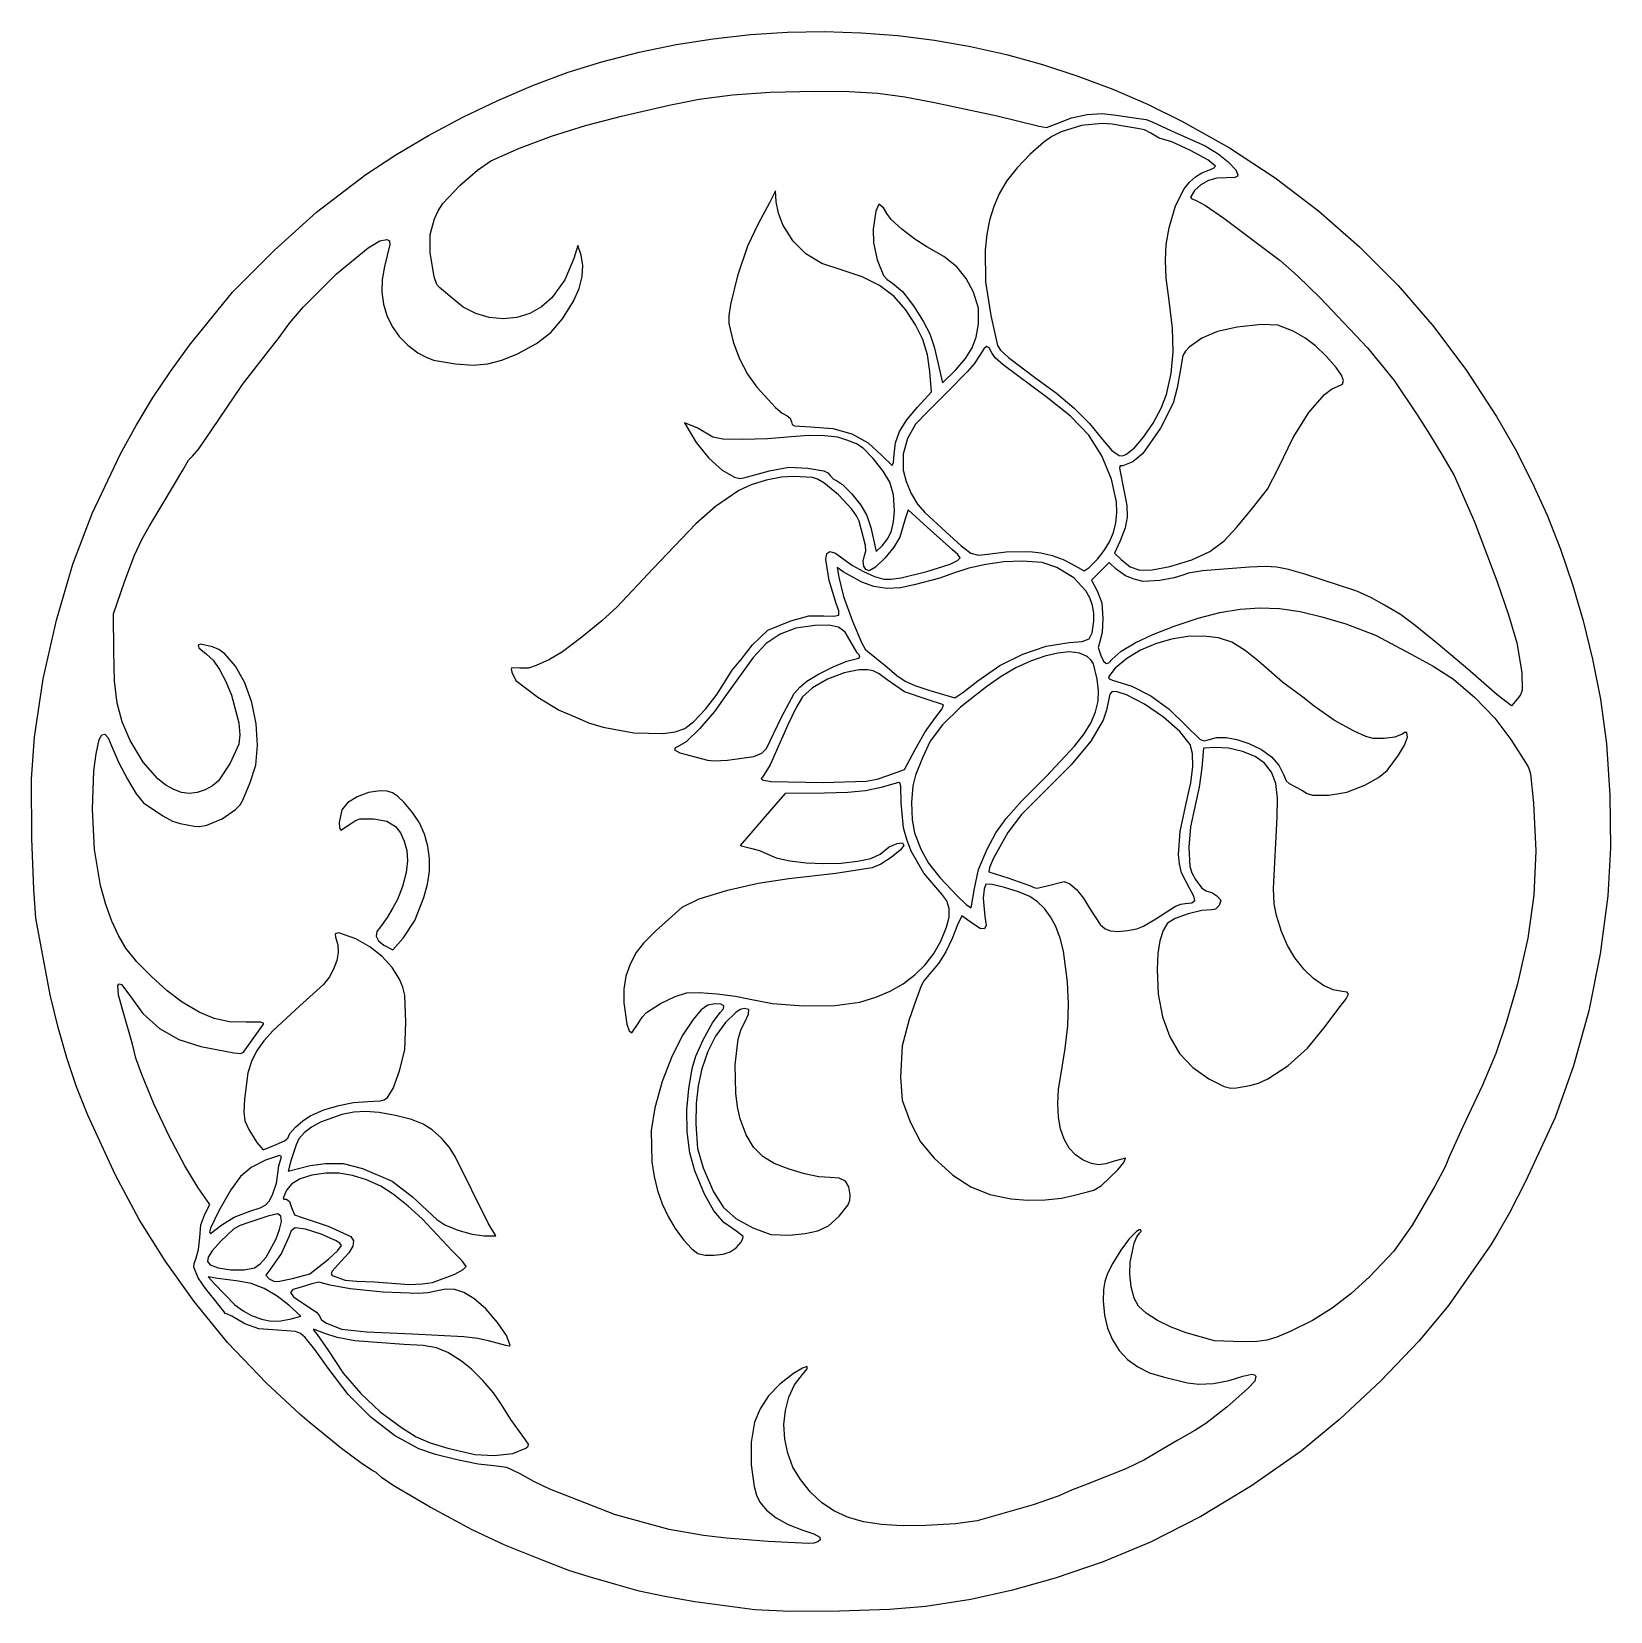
# Model space of a CAD drawing. Extents: x 0.1 to 11.7, y 0.2 to 11.8.
import ezdxf

# ---------------------------------------------------------------- set-up
doc = ezdxf.new("R2010")
doc.units = 0

msp = doc.modelspace()

# ---------------------------------------------------------------- linework, layer by layer
at = {"layer": 'Layer 1', "color": 7, "linetype": 'CONTINUOUS'}
for p, q in [((5.111131, 11.781629), (5.385214, 11.812195)), ((5.385214, 11.812195), (5.658824, 11.829787)), ((5.658824, 11.829787), (5.931735, 11.834427)), ((5.931735, 11.834427), (6.203719, 11.82614)), ((6.203719, 11.82614), (6.47455, 11.804949)), ((6.47455, 11.804949), (6.744001, 11.770876)), ((4.288322, 11.611853), (4.562458, 11.681481)), ((4.562458, 11.681481), (4.836804, 11.738065)), ((4.836804, 11.738065), (5.111131, 11.781629)), ((6.744001, 11.770876), (7.011843, 11.723945)), ((7.011843, 11.723945), (7.27785, 11.664179)), ((4.039627, 11.53433), (4.288322, 11.611853)), ((7.27785, 11.664179), (7.541795, 11.591602)), ((7.541795, 11.591602), (7.803451, 11.506236)), ((3.519768, 11.326489), (3.781603, 11.438278)), ((3.781603, 11.438278), (4.039627, 11.53433)), ((7.803451, 11.506236), (8.062591, 11.408105)), ((3.259643, 11.201756), (3.519768, 11.326489)), ((4.785033, 11.29058), (5.007082, 11.335571)), ((5.007082, 11.335571), (5.251504, 11.366873)), ((5.251504, 11.366873), (5.531366, 11.385735)), ((5.531366, 11.385735), (5.859735, 11.393409)), ((5.859735, 11.393409), (6.115534, 11.391226)), ((6.115534, 11.391226), (6.327162, 11.378667)), ((6.327162, 11.378667), (6.526339, 11.352759)), ((6.526339, 11.352759), (6.744784, 11.310533)), ((8.062591, 11.408105), (8.318987, 11.297232)), ((4.167746, 11.140874), (4.43282, 11.208643)), ((4.43282, 11.208643), (4.785033, 11.29058)), ((6.744784, 11.310533), (7.20712, 11.21242)), ((7.20712, 11.21242), (7.517322, 11.135868)), ((7.75732, 11.197283), (7.871835, 11.221728)), ((7.871835, 11.221728), (7.984619, 11.228466)), ((7.984619, 11.228466), (8.086725, 11.21627)), ((8.086725, 11.21627), (8.253476, 11.191738)), ((8.318987, 11.297232), (8.572412, 11.17364)), ((3.006747, 11.066874), (3.259643, 11.201756)), ((3.914999, 11.062019), (4.167746, 11.140874)), ((7.517322, 11.135868), (7.571141, 11.126206)), ((7.571141, 11.126206), (7.650017, 11.156359)), ((7.680835, 11.092945), (7.612827, 11.058354)), ((7.650017, 11.156359), (7.75732, 11.197283)), ((7.830534, 11.140592), (7.680835, 11.092945)), ((7.984611, 11.156618), (7.830534, 11.140592)), ((8.058091, 11.151683), (7.984611, 11.156618)), ((8.126425, 11.137535), (8.058091, 11.151683)), ((8.243829, 11.118806), (8.126425, 11.137535)), ((8.295447, 11.108146), (8.243829, 11.118806)), ((8.253476, 11.191738), (8.30894, 11.184504)), ((8.343291, 11.083083), (8.295447, 11.108146)), ((8.30894, 11.184504), (8.352819, 11.167507)), ((8.352819, 11.167507), (8.49682, 11.102252)), ((8.49682, 11.102252), (8.745221, 10.989496)), ((8.572412, 11.17364), (8.924349, 10.976094)), ((2.7666, 10.924636), (3.006747, 11.066874)), ((3.46855, 10.878603), (3.680095, 10.973966)), ((3.680095, 10.973966), (3.914999, 11.062019)), ((7.552153, 11.017165), (7.448021, 10.926587)), ((7.612827, 11.058354), (7.552153, 11.017165)), ((8.405091, 11.04736), (8.343291, 11.083083)), ((8.497422, 11.019059), (8.405091, 11.04736)), ((8.636017, 10.95585), (8.497422, 11.019059)), ((8.745221, 10.989496), (8.840682, 10.930881)), ((8.924349, 10.976094), (9.261225, 10.754726)), ((2.544722, 10.777834), (2.7666, 10.924636)), ((3.36889, 10.809739), (3.46855, 10.878603)), ((7.448021, 10.926587), (7.354542, 10.828588)), ((8.762877, 10.886659), (8.636017, 10.95585)), ((8.820003, 10.840416), (8.762877, 10.886659)), ((8.840682, 10.930881), (8.915057, 10.871836)), ((8.915057, 10.871836), (8.970721, 10.812931)), ((2.346633, 10.629262), (2.544722, 10.777834)), ((3.240528, 10.699444), (3.36889, 10.809739)), ((7.354542, 10.828588), (7.27727, 10.729578)), ((8.628719, 10.722242), (8.672116, 10.761454)), ((8.672116, 10.761454), (8.719615, 10.790826)), ((8.719615, 10.790826), (8.771094, 10.810181)), ((8.831752, 10.751845), (8.768472, 10.734353)), ((8.771094, 10.810181), (8.806435, 10.824672)), ((8.806435, 10.824672), (8.820003, 10.840416)), ((8.898603, 10.754772), (8.831752, 10.751845)), ((8.962794, 10.756533), (8.898603, 10.754772)), ((8.979776, 10.763623), (8.962794, 10.756533)), ((8.970721, 10.812931), (8.986733, 10.775208)), ((8.986733, 10.775208), (8.979776, 10.763623)), ((9.261225, 10.754726), (9.581785, 10.510712)), ((2.180775, 10.49936), (2.346633, 10.629262)), ((3.111974, 10.565348), (3.240528, 10.699444)), ((5.57074, 10.658621), (5.52591, 10.568309)), ((5.575659, 10.577341), (5.57074, 10.658621)), ((7.22176, 10.635965), (7.182439, 10.541663)), ((7.27727, 10.729578), (7.22176, 10.635965)), ((8.524349, 10.547316), (8.589545, 10.673365)), ((8.589545, 10.673365), (8.628719, 10.722242)), ((8.665578, 10.660897), (8.635328, 10.610594)), ((8.712001, 10.703602), (8.665578, 10.660897)), ((8.768472, 10.734353), (8.712001, 10.703602)), ((3.050808, 10.450232), (3.077401, 10.511241)), ((3.077401, 10.511241), (3.111974, 10.565348)), ((5.52591, 10.568309), (5.441482, 10.414781)), ((5.592255, 10.493408), (5.575659, 10.577341)), ((6.311738, 10.507097), (6.292451, 10.376009)), ((6.332601, 10.559278), (6.311738, 10.507097)), ((6.36842, 10.531283), (6.332601, 10.559278)), ((6.392571, 10.489764), (6.36842, 10.531283)), ((7.182439, 10.541663), (7.152121, 10.440995)), ((8.477496, 10.384709), (8.524349, 10.547316)), ((8.635328, 10.610594), (8.645755, 10.598267)), ((8.645755, 10.598267), (8.673863, 10.588884)), ((8.673863, 10.588884), (8.746617, 10.549537)), ((8.746617, 10.549537), (8.883465, 10.455925)), ((9.581785, 10.510712), (9.884776, 10.245232)), ((1.868275, 10.22051), (2.180775, 10.49936)), ((3.019358, 10.33534), (3.050808, 10.450232)), ((5.441482, 10.414781), (5.363056, 10.24843)), ((5.625249, 10.405749), (5.592255, 10.493408)), ((5.7002, 10.285096), (5.625249, 10.405749)), ((6.42491, 10.445169), (6.392571, 10.489764)), ((6.503476, 10.374255), (6.42491, 10.445169)), ((7.152121, 10.440995), (7.130847, 10.334573)), ((8.883465, 10.455925), (9.297796, 10.142826)), ((2.561298, 10.236274), (2.647607, 10.288275)), ((2.647607, 10.288275), (2.700462, 10.299256)), ((2.700462, 10.299256), (2.718051, 10.288334)), ((2.718051, 10.288334), (2.721977, 10.262558)), ((3.020307, 10.201694), (3.019358, 10.33534)), ((5.794382, 10.192103), (5.7002, 10.285096)), ((6.292451, 10.376009), (6.294553, 10.273034)), ((6.294553, 10.273034), (6.322525, 10.149403)), ((6.600587, 10.299909), (6.503476, 10.374255)), ((6.688564, 10.245018), (6.600587, 10.299909)), ((7.130847, 10.334573), (7.118657, 10.223004)), ((8.456911, 10.261101), (8.477496, 10.384709)), ((1.559393, 9.908281), (1.868275, 10.22051)), ((2.328533, 10.045786), (2.561298, 10.236274)), ((2.721977, 10.262558), (2.682866, 10.098209)), ((3.04873, 10.023843), (3.020307, 10.201694)), ((4.079627, 10.158241), (4.014609, 9.999894)), ((4.11039, 10.253915), (4.079627, 10.158241)), ((4.133936, 10.182569), (4.11039, 10.253915)), ((4.148126, 10.107223), (4.133936, 10.182569)), ((5.363056, 10.24843), (5.289215, 10.029045)), ((5.913504, 10.122416), (5.794382, 10.192103)), ((6.813959, 10.172897), (6.688564, 10.245018)), ((6.909097, 10.096821), (6.813959, 10.172897)), ((7.118657, 10.223004), (7.121693, 9.986864)), ((8.450179, 10.143188), (8.456911, 10.261101)), ((9.884776, 10.245232), (10.168943, 9.95946)), ((2.082601, 9.800941), (2.328533, 10.045786)), ((2.682866, 10.098209), (2.665116, 10.004004)), ((4.143331, 10.025086), (4.148126, 10.107223)), ((6.063276, 10.07168), (5.913504, 10.122416)), ((6.210141, 10.023269), (6.063276, 10.07168)), ((6.322525, 10.149403), (6.367179, 10.031559)), ((6.980069, 10.01085), (6.909097, 10.096821)), ((8.457332, 10.011921), (8.450179, 10.143188)), ((9.297796, 10.142826), (9.427207, 10.029981)), ((2.665116, 10.004004), (2.662248, 9.911367)), ((3.068752, 9.966651), (3.04873, 10.023843)), ((3.088768, 9.945163), (3.068752, 9.966651)), ((3.179634, 9.866562), (3.088768, 9.945163)), ((4.014609, 9.999894), (3.918216, 9.868363)), ((4.077036, 9.841957), (4.119613, 9.936538)), ((4.119613, 9.936538), (4.143331, 10.025086)), ((5.289215, 10.029045), (5.237831, 9.818044)), ((6.33815, 9.958338), (6.210141, 10.023269)), ((6.445812, 9.87781), (6.33815, 9.958338)), ((6.367179, 10.031559), (6.394056, 10.001893)), ((6.394056, 10.001893), (6.43384, 9.976384)), ((6.43384, 9.976384), (6.508969, 9.914034)), ((7.032968, 9.909038), (6.980069, 10.01085)), ((7.121693, 9.986864), (7.161556, 9.737447)), ((8.478402, 9.848254), (8.457332, 10.011921)), ((9.427207, 10.029981), (9.594624, 9.868348)), ((10.168943, 9.95946), (10.433034, 9.654576)), ((1.24212, 9.518254), (1.559393, 9.908281)), ((2.662248, 9.911367), (2.673751, 9.821615)), ((2.673751, 9.821615), (2.699116, 9.736067)), ((3.263098, 9.799464), (3.179634, 9.866562)), ((3.918216, 9.868363), (3.842983, 9.800878)), ((3.998045, 9.712218), (4.077036, 9.841957)), ((5.237831, 9.818044), (5.226145, 9.734883)), ((6.531636, 9.782603), (6.445812, 9.87781)), ((6.508969, 9.914034), (6.590232, 9.809696)), ((6.590232, 9.809696), (6.662014, 9.696318)), ((7.070777, 9.79164), (7.032968, 9.909038)), ((8.502612, 9.643859), (8.478402, 9.848254)), ((9.594624, 9.868348), (9.942809, 9.499168)), ((1.979833, 9.680993), (2.082601, 9.800941)), ((2.699116, 9.736067), (2.737833, 9.656038)), ((3.356506, 9.751619), (3.263098, 9.799464)), ((3.456153, 9.723018), (3.356506, 9.751619)), ((3.558331, 9.713653), (3.456153, 9.723018)), ((3.659333, 9.723514), (3.558331, 9.713653)), ((3.755452, 9.752592), (3.659333, 9.723514)), ((3.842983, 9.800878), (3.755452, 9.752592)), ((3.911218, 9.612139), (3.998045, 9.712218)), ((5.226145, 9.734883), (5.226775, 9.676851)), ((6.605644, 9.669107), (6.531636, 9.782603)), ((6.662014, 9.696318), (6.710429, 9.601427)), ((7.069119, 9.674268), (7.070777, 9.79164)), ((7.161556, 9.737447), (7.20927, 9.515347)), ((1.804392, 9.448452), (1.903937, 9.574887)), ((1.903937, 9.574887), (1.979833, 9.680993)), ((2.737833, 9.656038), (2.789393, 9.582847)), ((2.789393, 9.582847), (2.853285, 9.517811)), ((3.804334, 9.530238), (3.911218, 9.612139)), ((5.226775, 9.676851), (5.258532, 9.541827)), ((6.658345, 9.559242), (6.605644, 9.669107)), ((6.710429, 9.601427), (6.743665, 9.505933)), ((7.023672, 9.497106), (7.053157, 9.577997)), ((7.053157, 9.577997), (7.069119, 9.674268)), ((8.507599, 9.468974), (8.502612, 9.643859)), ((8.835156, 9.617775), (8.719531, 9.569071)), ((8.979608, 9.650488), (8.835156, 9.617775)), ((9.159947, 9.669419), (8.979608, 9.650488)), ((9.279927, 9.666507), (9.159947, 9.669419)), ((9.394756, 9.620828), (9.279927, 9.666507)), ((9.480189, 9.571871), (9.394756, 9.620828)), ((9.56018, 9.511997), (9.480189, 9.571871)), ((10.433034, 9.654576), (10.675794, 9.331755)), ((1.100764, 9.323049), (1.24212, 9.518254)), ((2.853285, 9.517811), (2.929, 9.462246)), ((2.929, 9.462246), (2.989013, 9.428219)), ((3.549093, 9.406236), (3.665175, 9.455038)), ((3.665175, 9.455038), (3.804334, 9.530238)), ((5.258532, 9.541827), (5.304203, 9.416754)), ((6.692289, 9.446458), (6.658345, 9.559242)), ((6.743665, 9.505933), (6.769909, 9.390743)), ((6.974982, 9.42012), (7.023672, 9.497106)), ((7.108127, 9.490135), (7.081029, 9.443936)), ((7.129447, 9.508092), (7.108127, 9.490135)), ((7.148251, 9.498487), (7.129447, 9.508092)), ((7.167803, 9.461998), (7.148251, 9.498487)), ((7.192107, 9.425324), (7.167803, 9.461998)), ((7.20927, 9.515347), (7.231654, 9.482192)), ((7.231654, 9.482192), (7.290871, 9.427515)), ((8.492965, 9.309826), (8.507599, 9.468974)), ((8.598513, 9.473424), (8.580605, 9.440411)), ((8.625672, 9.502166), (8.598513, 9.473424)), ((8.719531, 9.569071), (8.625672, 9.502166)), ((9.636646, 9.439583), (9.56018, 9.511997)), ((9.942809, 9.499168), (10.140179, 9.257075)), ((1.633968, 9.228384), (1.804392, 9.448452)), ((2.989013, 9.428219), (3.044999, 9.406147)), ((3.044999, 9.406147), (3.206059, 9.379627)), ((3.206059, 9.379627), (3.336233, 9.371273)), ((3.336233, 9.371273), (3.445012, 9.379228)), ((3.445012, 9.379228), (3.549093, 9.406236)), ((5.304203, 9.416754), (5.362671, 9.304178)), ((6.710024, 9.324203), (6.692289, 9.446458)), ((6.769909, 9.390743), (6.804962, 9.240795)), ((6.901405, 9.335563), (6.974982, 9.42012)), ((7.038725, 9.379882), (6.985835, 9.320994)), ((7.081029, 9.443936), (7.038725, 9.379882)), ((7.251463, 9.371556), (7.192107, 9.425324)), ((7.568724, 9.137048), (7.251463, 9.371556)), ((7.290871, 9.427515), (7.494632, 9.274813)), ((8.580605, 9.440411), (8.558941, 9.325593)), ((9.711504, 9.353008), (9.636646, 9.439583)), ((9.751692, 9.296307), (9.711504, 9.353008)), ((0.969432, 9.12536), (1.100764, 9.323049)), ((1.400994, 8.884007), (1.633968, 9.228384)), ((5.362671, 9.304178), (5.432822, 9.206649)), ((6.722279, 9.173164), (6.710024, 9.324203)), ((6.804962, 9.240795), (6.901405, 9.335563)), ((6.985835, 9.320994), (6.835095, 9.167465)), ((7.494632, 9.274813), (7.646366, 9.163371)), ((8.458313, 9.15264), (8.492965, 9.309826)), ((8.558941, 9.325593), (8.537624, 9.202884)), ((9.726187, 9.215542), (9.758684, 9.230842)), ((9.767303, 9.256674), (9.751692, 9.296307)), ((9.758684, 9.230842), (9.767303, 9.256674)), ((10.140179, 9.257075), (10.314989, 8.996896)), ((10.675794, 9.331755), (10.89597, 8.992174)), ((0.847001, 8.923419), (0.969432, 9.12536)), ((5.432822, 9.206649), (5.570789, 9.056256)), ((6.619058, 9.060886), (6.722279, 9.173164)), ((6.835095, 9.167465), (6.690294, 9.023989)), ((7.749331, 8.993446), (7.568724, 9.137048)), ((7.646366, 9.163371), (7.777079, 9.052286)), ((8.419737, 9.053622), (8.458313, 9.15264)), ((8.537624, 9.202884), (8.507381, 9.090431)), ((9.511383, 9.02108), (9.626038, 9.15311)), ((9.626038, 9.15311), (9.67865, 9.194017)), ((9.67865, 9.194017), (9.726187, 9.215542)), ((5.570789, 9.056256), (5.618547, 9.016463)), ((5.618547, 9.016463), (5.656535, 8.996153)), ((5.656535, 8.996153), (5.678859, 8.978326)), ((6.540473, 8.966464), (6.619058, 9.060886)), ((6.690294, 9.023989), (6.603856, 8.9331)), ((7.883769, 8.852232), (7.749331, 8.993446)), ((7.777079, 9.052286), (7.889548, 8.938998)), ((8.359782, 8.942429), (8.419737, 9.053622)), ((8.507381, 9.090431), (8.413814, 8.905427)), ((9.393813, 8.835311), (9.511383, 9.02108)), ((10.314989, 8.996896), (10.401659, 8.861429)), ((10.89597, 8.992174), (11.033701, 8.750894)), ((0.732349, 8.715458), (0.847001, 8.923419)), ((1.31131, 8.753254), (1.400994, 8.884007)), ((4.990621, 8.906622), (4.897669, 8.943961)), ((4.897669, 8.943961), (4.984119, 8.79933)), ((5.107921, 8.837522), (4.990621, 8.906622)), ((5.678859, 8.978326), (5.688144, 8.950523)), ((5.688144, 8.950523), (5.692275, 8.931769)), ((5.692275, 8.931769), (5.710928, 8.921248)), ((5.710928, 8.921248), (5.829364, 8.915616)), ((5.829364, 8.915616), (5.99322, 8.902797)), ((5.99322, 8.902797), (6.134143, 8.86371)), ((6.456974, 8.797203), (6.487263, 8.880228)), ((6.487263, 8.880228), (6.540473, 8.966464)), ((6.603856, 8.9331), (6.544449, 8.828098)), ((7.889548, 8.938998), (7.986547, 8.820946)), ((8.413814, 8.905427), (8.284716, 8.716683)), ((8.2896, 8.837575), (8.359782, 8.942429)), ((1.263444, 8.698869), (1.31131, 8.753254)), ((4.984119, 8.79933), (5.078242, 8.683234)), ((5.180561, 8.824623), (5.107921, 8.837522)), ((5.328578, 8.820962), (5.180561, 8.824623)), ((5.511321, 8.826331), (5.328578, 8.820962)), ((5.688144, 8.840518), (5.511321, 8.826331)), ((5.816199, 8.850048), (5.688144, 8.840518)), ((5.933192, 8.848837), (5.816199, 8.850048)), ((6.029876, 8.837433), (5.933192, 8.848837)), ((6.097003, 8.816381), (6.029876, 8.837433)), ((6.168689, 8.789292), (6.097003, 8.816381)), ((6.134143, 8.86371), (6.254476, 8.797409)), ((6.217147, 8.75697), (6.168689, 8.789292)), ((6.290887, 8.679582), (6.217147, 8.75697)), ((6.254476, 8.797409), (6.356564, 8.702948)), ((6.447154, 8.712416), (6.456974, 8.797203)), ((6.544449, 8.828098), (6.513938, 8.713534)), ((7.981628, 8.701343), (7.883769, 8.852232)), ((7.986547, 8.820946), (8.054517, 8.738709)), ((8.159266, 8.710314), (8.220341, 8.757572)), ((8.220341, 8.757572), (8.2896, 8.837575)), ((9.284915, 8.611661), (9.393813, 8.835311)), ((10.401659, 8.861429), (10.499331, 8.698869)), ((0.521891, 8.274407), (0.732349, 8.715458)), ((1.192632, 8.594422), (1.235182, 8.668188)), ((1.235182, 8.668188), (1.263444, 8.698869)), ((5.078242, 8.683234), (5.177071, 8.594403)), ((6.364921, 8.586029), (6.290887, 8.679582)), ((6.356564, 8.702948), (6.433211, 8.628149)), ((6.433211, 8.628149), (6.442895, 8.652272)), ((6.442895, 8.652272), (6.447154, 8.712416)), ((6.513938, 8.713534), (6.514185, 8.593958)), ((8.052503, 8.528716), (7.981628, 8.701343)), ((8.054517, 8.738709), (8.108041, 8.702929)), ((8.108041, 8.702929), (8.133182, 8.701432)), ((8.133182, 8.701432), (8.159266, 8.710314)), ((8.210287, 8.656849), (8.136211, 8.626621)), ((8.284716, 8.716683), (8.210287, 8.656849)), ((10.499331, 8.698869), (10.583485, 8.554372)), ((11.033701, 8.750894), (11.157962, 8.508229)), ((1.046908, 8.34954), (1.192632, 8.594422)), ((5.177071, 8.594403), (5.267724, 8.542412)), ((5.267724, 8.542412), (5.305958, 8.533224)), ((5.305958, 8.533224), (5.337316, 8.536836)), ((5.337316, 8.536836), (5.526405, 8.590706)), ((5.614369, 8.541806), (5.50219, 8.519406)), ((5.526405, 8.590706), (5.669888, 8.617844)), ((5.706206, 8.547198), (5.614369, 8.541806)), ((5.669888, 8.617844), (5.810384, 8.610216)), ((5.843052, 8.539112), (5.706206, 8.547198)), ((5.810384, 8.610216), (5.926279, 8.588745)), ((5.879671, 8.52805), (5.843052, 8.539112)), ((5.926858, 8.500571), (5.879671, 8.52805)), ((5.926279, 8.588745), (5.956313, 8.574502)), ((5.956313, 8.574502), (5.974827, 8.555563)), ((5.974827, 8.555563), (5.998314, 8.529147)), ((5.998314, 8.529147), (6.019983, 8.518038)), ((6.414263, 8.505216), (6.364921, 8.586029)), ((6.514185, 8.593958), (6.534744, 8.509697)), ((8.089134, 8.359459), (8.052503, 8.528716)), ((8.117027, 8.625674), (8.111371, 8.609125)), ((8.111371, 8.609125), (8.144389, 8.446976)), ((8.136211, 8.626621), (8.117027, 8.625674)), ((9.205347, 8.454245), (9.284915, 8.611661)), ((10.583485, 8.554372), (10.732985, 8.212368)), ((5.299806, 8.444546), (5.128215, 8.327223)), ((5.390419, 8.485239), (5.299806, 8.444546)), ((5.50219, 8.519406), (5.390419, 8.485239)), ((6.035588, 8.412514), (5.926858, 8.500571)), ((6.019983, 8.518038), (6.066086, 8.489734)), ((6.134543, 8.307242), (6.035588, 8.412514)), ((6.066086, 8.489734), (6.132899, 8.421321)), ((6.132899, 8.421321), (6.199611, 8.336654)), ((6.442926, 8.411137), (6.414263, 8.505216)), ((6.448339, 8.294581), (6.442926, 8.411137)), ((6.534744, 8.509697), (6.571529, 8.422643)), ((6.571529, 8.422643), (6.61931, 8.343096)), ((8.144389, 8.446976), (8.165491, 8.33457)), ((9.092873, 8.314229), (9.205347, 8.454245)), ((11.157962, 8.508229), (11.269549, 8.262008)), ((0.942593, 8.178539), (1.046908, 8.34954)), ((5.128215, 8.327223), (4.98088, 8.198244)), ((6.169511, 8.258244), (6.134543, 8.307242)), ((6.199611, 8.336654), (6.245414, 8.25959)), ((6.442091, 8.212277), (6.448339, 8.294581)), ((6.54931, 8.301501), (6.527647, 8.233767)), ((6.691117, 8.173368), (6.54931, 8.301501)), ((6.61931, 8.343096), (6.672859, 8.281358)), ((8.09189, 8.28065), (8.089134, 8.359459)), ((8.165491, 8.33457), (8.168783, 8.248465)), ((8.977345, 8.174357), (9.092873, 8.314229)), ((0.38007, 7.900916), (0.521891, 8.274407)), ((0.88913, 8.083498), (0.942593, 8.178539)), ((4.98088, 8.198244), (4.666405, 7.868007)), ((6.189022, 8.217055), (6.169511, 8.258244)), ((6.234576, 8.039134), (6.189022, 8.217055)), ((6.245414, 8.25959), (6.275634, 8.171944)), ((6.275634, 8.171944), (6.295102, 8.083483)), ((6.426917, 8.147057), (6.442091, 8.212277)), ((6.527647, 8.233767), (6.48861, 8.09974)), ((6.672859, 8.281358), (6.827412, 8.138941)), ((6.878066, 8.006292), (6.691117, 8.173368)), ((8.06612, 8.133731), (8.08423, 8.20547)), ((8.08423, 8.20547), (8.09189, 8.28065)), ((8.168783, 8.248465), (8.15269, 8.168229)), ((8.885001, 8.072114), (8.977345, 8.174357)), ((10.732985, 8.212368), (10.897833, 7.777696)), ((11.269549, 8.262008), (11.369261, 8.010064)), ((0.834997, 7.966704), (0.88913, 8.083498)), ((6.295102, 8.083483), (6.315238, 7.994443)), ((6.358435, 8.035083), (6.399978, 8.090724)), ((6.399978, 8.090724), (6.426917, 8.147057)), ((6.48861, 8.09974), (6.444182, 8.026169)), ((6.827412, 8.138941), (6.941961, 8.034345)), ((7.99842, 7.999821), (8.037528, 8.065244)), ((8.037528, 8.065244), (8.06612, 8.133731)), ((8.115641, 8.073428), (8.074777, 7.980821)), ((8.15269, 8.168229), (8.115641, 8.073428)), ((8.778, 7.993311), (8.885001, 8.072114)), ((0.764034, 7.77644), (0.834997, 7.966704)), ((5.941659, 7.935741), (5.94899, 7.978898)), ((5.94899, 7.978898), (5.972581, 7.994048)), ((5.972581, 7.994048), (6.012945, 7.981209)), ((6.012945, 7.981209), (6.070598, 7.940399)), ((6.070598, 7.940399), (6.139652, 7.891286)), ((6.219021, 7.921332), (6.228416, 7.963154)), ((6.228416, 7.963154), (6.236737, 7.996285)), ((6.236737, 7.996285), (6.234576, 8.039134)), ((6.377147, 7.944139), (6.309127, 7.877462)), ((6.315238, 7.994443), (6.358435, 8.035083)), ((6.444182, 8.026169), (6.377147, 7.944139)), ((6.917529, 7.972595), (6.878066, 8.006292)), ((6.913993, 7.926135), (6.934125, 7.946266)), ((6.934125, 7.946266), (6.917529, 7.972595)), ((6.941961, 8.034345), (7.014434, 7.981322)), ((7.014434, 7.981322), (7.070838, 7.966104)), ((7.070838, 7.966104), (7.137177, 7.974921)), ((7.137177, 7.974921), (7.27516, 7.991918)), ((7.27516, 7.991918), (7.449211, 7.992885)), ((7.449211, 7.992885), (7.529562, 7.983539)), ((7.529562, 7.983539), (7.615346, 7.962917)), ((7.615346, 7.962917), (7.694827, 7.934502)), ((7.887226, 7.875835), (7.948764, 7.937276)), ((7.948764, 7.937276), (7.99842, 7.999821)), ((8.074777, 7.980821), (8.123238, 7.934481)), ((8.646867, 7.932389), (8.778, 7.993311)), ((11.369261, 8.010064), (11.457896, 7.750227)), ((0.258039, 7.485978), (0.38007, 7.900916)), ((4.666405, 7.868007), (4.397499, 7.581602)), ((5.966526, 7.778949), (5.941659, 7.935741)), ((6.069857, 7.843906), (6.027107, 7.875215)), ((6.027107, 7.875215), (6.037178, 7.803214)), ((6.208742, 7.76613), (6.069857, 7.843906)), ((6.139652, 7.891286), (6.220119, 7.845963)), ((6.222454, 7.885098), (6.219021, 7.921332)), ((6.220119, 7.845963), (6.300687, 7.810132)), ((6.237199, 7.85959), (6.222454, 7.885098)), ((6.261746, 7.849945), (6.237199, 7.85959)), ((6.309127, 7.877462), (6.261746, 7.849945)), ((6.498576, 7.800298), (6.688154, 7.844681)), ((6.688154, 7.844681), (6.859697, 7.900663)), ((6.884742, 7.83349), (6.7854, 7.7973)), ((6.859697, 7.900663), (6.913993, 7.926135)), ((6.998344, 7.870953), (6.884742, 7.83349)), ((7.124053, 7.898808), (6.998344, 7.870953)), ((7.256827, 7.916176), (7.124053, 7.898808)), ((7.391627, 7.922173), (7.256827, 7.916176)), ((7.539453, 7.913579), (7.391627, 7.922173)), ((7.648866, 7.875796), (7.539453, 7.913579)), ((7.773855, 7.798318), (7.648866, 7.875796)), ((7.694827, 7.934502), (7.756269, 7.901777)), ((7.756269, 7.901777), (7.849421, 7.85075)), ((7.849421, 7.85075), (7.887226, 7.875835)), ((7.969946, 7.846273), (7.904512, 7.780839)), ((8.03538, 7.911707), (7.969946, 7.846273)), ((8.086466, 7.862764), (8.03538, 7.911707)), ((8.154626, 7.813709), (8.086466, 7.862764)), ((8.123238, 7.934481), (8.190851, 7.881266)), ((8.190851, 7.881266), (8.26201, 7.85666)), ((8.26201, 7.85666), (8.353505, 7.858291)), ((8.353505, 7.858291), (8.482129, 7.883789)), ((8.482129, 7.883789), (8.646867, 7.932389)), ((8.621782, 7.833451), (8.572615, 7.816764)), ((8.725142, 7.849636), (8.621782, 7.833451)), ((9.071054, 7.877648), (8.725142, 7.849636)), ((9.189317, 7.882667), (9.071054, 7.877648)), ((9.274226, 7.878612), (9.189317, 7.882667)), ((9.360087, 7.861163), (9.274226, 7.878612)), ((9.481211, 7.825999), (9.360087, 7.861163)), ((9.86522, 7.700504), (9.481211, 7.825999)), ((0.681086, 7.533856), (0.764034, 7.77644)), ((6.019756, 7.608702), (5.966526, 7.778949)), ((6.037178, 7.803214), (6.07387, 7.660426)), ((6.297265, 7.734847), (6.208742, 7.76613)), ((6.393986, 7.721286), (6.297265, 7.734847)), ((6.300687, 7.810132), (6.370043, 7.789493)), ((6.370043, 7.789493), (6.421736, 7.789325)), ((6.494359, 7.725659), (6.393986, 7.721286)), ((6.421736, 7.789325), (6.498576, 7.800298)), ((6.593834, 7.748178), (6.494359, 7.725659)), ((6.7854, 7.7973), (6.593834, 7.748178)), ((7.862912, 7.703168), (7.773855, 7.798318)), ((7.893006, 7.65037), (7.862912, 7.703168)), ((7.904512, 7.780839), (7.947097, 7.702503)), ((8.220315, 7.788235), (8.154626, 7.813709)), ((8.287442, 7.771505), (8.220315, 7.788235)), ((8.409303, 7.780299), (8.287442, 7.771505)), ((8.51518, 7.798199), (8.409303, 7.780299)), ((8.572615, 7.816764), (8.51518, 7.798199)), ((10.897833, 7.777696), (10.984199, 7.524825)), ((11.457896, 7.750227), (11.536252, 7.48033)), ((6.03765, 7.554875), (6.019756, 7.608702)), ((6.07387, 7.660426), (6.138713, 7.477925)), ((7.912965, 7.59484), (7.893006, 7.65037)), ((7.922405, 7.537139), (7.912965, 7.59484)), ((7.947097, 7.702503), (7.980834, 7.61425)), ((7.980834, 7.61425), (7.98935, 7.497732)), ((9.974104, 7.651977), (9.86522, 7.700504)), ((10.068233, 7.597074), (9.974104, 7.651977)), ((10.186663, 7.527604), (10.068233, 7.597074)), ((0.161586, 7.052081), (0.258039, 7.485978)), ((0.682407, 7.253892), (0.681086, 7.533856)), ((4.288217, 7.480667), (4.13961, 7.359811)), ((4.397499, 7.581602), (4.288217, 7.480667)), ((5.512851, 7.411736), (5.682652, 7.481504)), ((5.682652, 7.481504), (5.816086, 7.517374)), ((5.816086, 7.517374), (5.926628, 7.518194)), ((5.926628, 7.518194), (6.002249, 7.515271)), ((6.002249, 7.515271), (6.039397, 7.523271)), ((6.039397, 7.523271), (6.03765, 7.554875)), ((6.138713, 7.477925), (6.206346, 7.320738)), ((7.908763, 7.392512), (7.920941, 7.477829)), ((7.920941, 7.477829), (7.922405, 7.537139)), ((7.98935, 7.497732), (7.982378, 7.396085)), ((8.514385, 7.442343), (8.691814, 7.500266)), ((8.691814, 7.500266), (8.853241, 7.54207)), ((8.853241, 7.54207), (9.003979, 7.567821)), ((9.003979, 7.567821), (9.14934, 7.577586)), ((9.14934, 7.577586), (9.294634, 7.57143)), ((9.294634, 7.57143), (9.445175, 7.54942)), ((9.445175, 7.54942), (9.606274, 7.51162)), ((9.606274, 7.51162), (9.783244, 7.458099)), ((10.29599, 7.446876), (10.186663, 7.527604)), ((10.984199, 7.524825), (11.047712, 7.3181)), ((11.536252, 7.48033), (11.605127, 7.198203)), ((4.13961, 7.359811), (3.995884, 7.253399)), ((5.400083, 7.302963), (5.512851, 7.411736)), ((5.604757, 7.383452), (5.501356, 7.312786)), ((5.721784, 7.427107), (5.604757, 7.383452)), ((5.859735, 7.447537), (5.721784, 7.427107)), ((5.965014, 7.44907), (5.859735, 7.447537)), ((6.036855, 7.434071), (5.965014, 7.44907)), ((6.085373, 7.398272), (6.036855, 7.434071)), ((6.120681, 7.337404), (6.085373, 7.398272)), ((7.88638, 7.348222), (7.908763, 7.392512)), ((7.982378, 7.396085), (7.96608, 7.329247)), ((8.226703, 7.318633), (8.358476, 7.38164)), ((8.358476, 7.38164), (8.514385, 7.442343)), ((8.616258, 7.36541), (8.496192, 7.346292)), ((8.733404, 7.368598), (8.616258, 7.36541)), ((8.84297, 7.354818), (8.733404, 7.368598)), ((8.940296, 7.323031), (8.84297, 7.354818)), ((9.783244, 7.458099), (10.001657, 7.375578)), ((10.001657, 7.375578), (10.266918, 7.235277)), ((10.465011, 7.309766), (10.29599, 7.446876)), ((0.68857, 7.039075), (0.682407, 7.253892)), ((1.322169, 7.307978), (1.306698, 7.300895)), ((1.306698, 7.300895), (1.311352, 7.282807)), ((1.311352, 7.282807), (1.368304, 7.23402)), ((1.410872, 7.289354), (1.322169, 7.307978)), ((1.457507, 7.269859), (1.410872, 7.289354)), ((1.501889, 7.238683), (1.457507, 7.269859)), ((1.582492, 7.146363), (1.501889, 7.238683)), ((3.995884, 7.253399), (3.901242, 7.195797)), ((5.315727, 7.195189), (5.400083, 7.302963)), ((5.501356, 7.312786), (5.404282, 7.211323)), ((6.174329, 7.245784), (6.120681, 7.337404)), ((6.189591, 7.231161), (6.174329, 7.245784)), ((6.206346, 7.320738), (6.233285, 7.271958)), ((6.233285, 7.271958), (6.251411, 7.253892)), ((6.251411, 7.253892), (6.393971, 7.141003)), ((7.227968, 7.150318), (7.396828, 7.235938)), ((7.396828, 7.235938), (7.568627, 7.29331)), ((7.655943, 7.243772), (7.558794, 7.220981)), ((7.568627, 7.29331), (7.739356, 7.320753)), ((7.742903, 7.251438), (7.655943, 7.243772)), ((7.739356, 7.320753), (7.835881, 7.329466)), ((7.816556, 7.243052), (7.742903, 7.251438)), ((7.873781, 7.21769), (7.816556, 7.243052)), ((7.835881, 7.329466), (7.88638, 7.348222)), ((7.96608, 7.329247), (7.952958, 7.283488)), ((7.952958, 7.283488), (7.972473, 7.225389)), ((8.056988, 7.197197), (8.124422, 7.256195)), ((8.124422, 7.256195), (8.226703, 7.318633)), ((8.265931, 7.264417), (8.165054, 7.203737)), ((8.377863, 7.312281), (8.265931, 7.264417)), ((8.496192, 7.346292), (8.377863, 7.312281)), ((9.038966, 7.26315), (8.940296, 7.323031)), ((9.138029, 7.182576), (9.038966, 7.26315)), ((10.68394, 7.123248), (10.465011, 7.309766)), ((11.047712, 7.3181), (11.08276, 7.099661)), ((1.368304, 7.23402), (1.415933, 7.191433)), ((1.415933, 7.191433), (1.464049, 7.121847)), ((1.464049, 7.121847), (1.50987, 7.032996)), ((1.649861, 7.022541), (1.582492, 7.146363)), ((3.622078, 7.134964), (3.616756, 7.124451)), ((3.616756, 7.124451), (3.621529, 7.103254)), ((3.680664, 7.132735), (3.622078, 7.134964)), ((3.746637, 7.132798), (3.680664, 7.132735)), ((3.803285, 7.150386), (3.746637, 7.132798)), ((3.901242, 7.195797), (3.803285, 7.150386)), ((5.404282, 7.211323), (5.209618, 6.937803)), ((5.249707, 7.117937), (5.27512, 7.145518)), ((5.27512, 7.145518), (5.315727, 7.195189)), ((5.888845, 7.088393), (5.996752, 7.142024)), ((5.996752, 7.142024), (6.09854, 7.183232)), ((6.188123, 7.119331), (6.077758, 7.097715)), ((6.09854, 7.183232), (6.166983, 7.199705)), ((6.166983, 7.199705), (6.18533, 7.20443)), ((6.18533, 7.20443), (6.193062, 7.216146)), ((6.24898, 7.12037), (6.188123, 7.119331)), ((6.193062, 7.216146), (6.189591, 7.231161)), ((6.292696, 7.112327), (6.24898, 7.12037)), ((6.393971, 7.141003), (6.466845, 7.078432)), ((7.066053, 7.038133), (7.227968, 7.150318)), ((7.346404, 7.133726), (7.237401, 7.071115)), ((7.454574, 7.18399), (7.346404, 7.133726)), ((7.558794, 7.220981), (7.454574, 7.18399)), ((7.900544, 7.194251), (7.873781, 7.21769)), ((7.919248, 7.164111), (7.900544, 7.194251)), ((7.946516, 7.051686), (7.919248, 7.164111)), ((7.972473, 7.225389), (7.994292, 7.18451)), ((7.994292, 7.18451), (8.012441, 7.167255)), ((8.012441, 7.167255), (8.031734, 7.172019)), ((8.079892, 7.13128), (8.0303, 7.067394)), ((8.031734, 7.172019), (8.056988, 7.197197)), ((8.165054, 7.203737), (8.079892, 7.13128)), ((9.314685, 7.028654), (9.138029, 7.182576)), ((10.266918, 7.235277), (10.429478, 7.146067)), ((10.429478, 7.146067), (10.578642, 7.049958)), ((10.901852, 6.934898), (10.68394, 7.123248)), ((11.605127, 7.198203), (11.66532, 6.901678)), ((0.096499, 6.621714), (0.161586, 7.052081)), ((0.707711, 6.874311), (0.68857, 7.039075)), ((1.50987, 7.032996), (1.550611, 6.932616)), ((1.701179, 6.877362), (1.649861, 7.022541)), ((3.621529, 7.103254), (3.651627, 7.04155)), ((3.651627, 7.04155), (3.813822, 6.918225)), ((5.138351, 6.939113), (5.209289, 7.051626)), ((5.209289, 7.051626), (5.249707, 7.117937)), ((5.749702, 6.99174), (5.802045, 7.034653)), ((5.802045, 7.034653), (5.888845, 7.088393)), ((5.954972, 7.049795), (5.844024, 6.987055)), ((6.077758, 7.097715), (5.954972, 7.049795)), ((6.335752, 7.089297), (6.292696, 7.112327)), ((6.394628, 7.045381), (6.335752, 7.089297)), ((6.523837, 6.958107), (6.394628, 7.045381)), ((6.466845, 7.078432), (6.528754, 7.036883)), ((6.528754, 7.036883), (6.600846, 7.004727)), ((6.600846, 7.004727), (6.704265, 6.970331)), ((6.954823, 6.951349), (7.066053, 7.038133)), ((7.237401, 7.071115), (7.130685, 6.997083)), ((7.955924, 6.966464), (7.946516, 7.051686)), ((8.0303, 7.067394), (8.035435, 7.052308)), ((8.035435, 7.052308), (8.059334, 7.043371)), ((8.059334, 7.043371), (8.203004, 6.998187)), ((9.466474, 6.917501), (9.314685, 7.028654)), ((10.578642, 7.049958), (10.735978, 6.915808)), ((11.08276, 7.099661), (11.085414, 6.968709)), ((1.550611, 6.932616), (1.605718, 6.728212)), ((3.813822, 6.918225), (3.972168, 6.820398)), ((5.052446, 6.827711), (5.138351, 6.939113)), ((5.209618, 6.937803), (5.119556, 6.812061)), ((5.615628, 6.770906), (5.708439, 6.94374)), ((5.708439, 6.94374), (5.749702, 6.99174)), ((5.769172, 6.920979), (5.719857, 6.836736)), ((5.844024, 6.987055), (5.769172, 6.920979)), ((6.690598, 6.900824), (6.523837, 6.958107)), ((6.812634, 6.861925), (6.690598, 6.900824)), ((6.704265, 6.970331), (6.895456, 6.911629)), ((6.895456, 6.911629), (6.954823, 6.951349)), ((7.130685, 6.997083), (6.938202, 6.842595)), ((7.935413, 6.809412), (7.952834, 6.886873)), ((7.952834, 6.886873), (7.955924, 6.966464)), ((8.031248, 6.892269), (8.016349, 6.821022)), ((8.040431, 6.939498), (8.031248, 6.892269)), ((8.05836, 6.959996), (8.040431, 6.939498)), ((8.095437, 6.957089), (8.05836, 6.959996)), ((8.162065, 6.934102), (8.095437, 6.957089)), ((8.295331, 6.866874), (8.162065, 6.934102)), ((8.203004, 6.998187), (8.34339, 6.92627)), ((8.34339, 6.92627), (8.477581, 6.829406)), ((9.550096, 6.852154), (9.466474, 6.917501)), ((10.735978, 6.915808), (10.882974, 6.761184)), ((11.006711, 6.853474), (10.901852, 6.934898)), ((11.050143, 6.903967), (11.006711, 6.853474)), ((11.073737, 6.935367), (11.050143, 6.903967)), ((11.085414, 6.968709), (11.073737, 6.935367)), ((11.66532, 6.901678), (11.709367, 6.572973)), ((0.744317, 6.735128), (0.707711, 6.874311)), ((1.733628, 6.720974), (1.701179, 6.877362)), ((3.972168, 6.820398), (4.094668, 6.768668)), ((4.967804, 6.736684), (5.052446, 6.827711)), ((5.119556, 6.812061), (5.010855, 6.685799)), ((5.50413, 6.537674), (5.615628, 6.770906)), ((5.719857, 6.836736), (5.660618, 6.712025)), ((6.751979, 6.766112), (6.800452, 6.830613)), ((6.800452, 6.830613), (6.812634, 6.861925)), ((6.938202, 6.842595), (6.803523, 6.712542)), ((7.901826, 6.730585), (7.935413, 6.809412)), ((8.016349, 6.821022), (7.990103, 6.74814)), ((8.435524, 6.769831), (8.295331, 6.866874)), ((8.55656, 6.663299), (8.435524, 6.769831)), ((8.477581, 6.829406), (8.602667, 6.709385)), ((9.699192, 6.744304), (9.550096, 6.852154)), ((0.802878, 6.597055), (0.744317, 6.735128)), ((1.605718, 6.728212), (1.614516, 6.63966)), ((1.744388, 6.563522), (1.733628, 6.720974)), ((4.094668, 6.768668), (4.189551, 6.728531)), ((4.189551, 6.728531), (4.296286, 6.695831)), ((4.296286, 6.695831), (4.524963, 6.65485)), ((4.524963, 6.65485), (4.739989, 6.649935)), ((4.739989, 6.649935), (4.829662, 6.662318)), ((4.829662, 6.662318), (4.900655, 6.685296)), ((4.900655, 6.685296), (4.967804, 6.736684)), ((5.010855, 6.685799), (4.910972, 6.588455)), ((5.660618, 6.712025), (5.52981, 6.418501)), ((6.601056, 6.530852), (6.67699, 6.660649)), ((6.67699, 6.660649), (6.751979, 6.766112)), ((6.803523, 6.712542), (6.713731, 6.592535)), ((7.85024, 6.64689), (7.901826, 6.730585)), ((7.990103, 6.74814), (7.9003, 6.592858)), ((8.632356, 6.567605), (8.55656, 6.663299)), ((8.602667, 6.709385), (8.707294, 6.605418)), ((9.843891, 6.667184), (9.699192, 6.744304)), ((9.930385, 6.62705), (9.843891, 6.667184)), ((10.220236, 6.656805), (10.199621, 6.644091)), ((10.233235, 6.656073), (10.220236, 6.656805)), ((10.2379, 6.62288), (10.233235, 6.656073)), ((10.882974, 6.761184), (11.001115, 6.603652)), ((0.075112, 6.314558), (0.096499, 6.621714)), ((0.551884, 6.498677), (0.575465, 6.603652)), ((0.575465, 6.603652), (0.593274, 6.640248)), ((0.593274, 6.640248), (0.61512, 6.644511)), ((0.61512, 6.644511), (0.639775, 6.617056)), ((0.639775, 6.617056), (0.666008, 6.558496)), ((0.666008, 6.558496), (0.717005, 6.438238)), ((0.898674, 6.436661), (0.802878, 6.597055)), ((1.607098, 6.570521), (1.54267, 6.429541)), ((1.614516, 6.63966), (1.607098, 6.570521)), ((1.730642, 6.415154), (1.744388, 6.563522)), ((4.828808, 6.543235), (4.825216, 6.528257)), ((4.847369, 6.549465), (4.828808, 6.543235)), ((4.910972, 6.588455), (4.847369, 6.549465)), ((5.470024, 6.503928), (5.50413, 6.537674)), ((6.713731, 6.592535), (6.65591, 6.468185)), ((7.569151, 6.331618), (7.778821, 6.55483)), ((7.9003, 6.592858), (7.755297, 6.417204)), ((7.778821, 6.55483), (7.85024, 6.64689)), ((8.651362, 6.500158), (8.632356, 6.567605)), ((8.707294, 6.605418), (8.736088, 6.595629)), ((8.731629, 6.540434), (8.720589, 6.395936)), ((8.817677, 6.545949), (8.731629, 6.540434)), ((8.736088, 6.595629), (8.766048, 6.603003)), ((8.766048, 6.603003), (8.829251, 6.618435)), ((8.916878, 6.540769), (8.817677, 6.545949)), ((8.829251, 6.618435), (8.899782, 6.619196)), ((8.899782, 6.619196), (8.978475, 6.605211)), ((9.020844, 6.516581), (8.916878, 6.540769)), ((8.978475, 6.605211), (9.066167, 6.576406)), ((9.066167, 6.576406), (9.159773, 6.531233)), ((9.98624, 6.612177), (9.930385, 6.62705)), ((10.066461, 6.611119), (9.98624, 6.612177)), ((10.145953, 6.622286), (10.066461, 6.611119)), ((10.199621, 6.644091), (10.145953, 6.622286)), ((10.172499, 6.489864), (10.216645, 6.561735)), ((10.216645, 6.561735), (10.2379, 6.62288)), ((11.001115, 6.603652), (11.110894, 6.435312)), ((11.709367, 6.572973), (11.734082, 6.192642)), ((0.535442, 6.374468), (0.551884, 6.498677)), ((0.717005, 6.438238), (0.78242, 6.311587)), ((1.008589, 6.313371), (0.898674, 6.436661)), ((1.54267, 6.429541), (1.454625, 6.299532)), ((4.825216, 6.528257), (4.863754, 6.506437)), ((4.863754, 6.506437), (4.946483, 6.483755)), ((4.946483, 6.483755), (5.068459, 6.452682)), ((5.068459, 6.452682), (5.116894, 6.448028)), ((5.116894, 6.448028), (5.215792, 6.452778)), ((5.215792, 6.452778), (5.410583, 6.478737)), ((5.410583, 6.478737), (5.470024, 6.503928)), ((6.524449, 6.383727), (6.601056, 6.530852)), ((6.65591, 6.468185), (6.60433, 6.341749)), ((8.653351, 6.404168), (8.651362, 6.500158)), ((9.114749, 6.478082), (9.020844, 6.516581)), ((9.183767, 6.429969), (9.114749, 6.478082)), ((9.159773, 6.531233), (9.234675, 6.47695)), ((9.234169, 6.363574), (9.183767, 6.429969)), ((9.234675, 6.47695), (9.289276, 6.414987)), ((10.088451, 6.376482), (10.172499, 6.489864)), ((11.110894, 6.435312), (11.133397, 6.397795)), ((0.078058, 5.872132), (0.075112, 6.314558)), ((0.523805, 6.089898), (0.535442, 6.374468)), ((0.78242, 6.311587), (0.848479, 6.203173)), ((1.066383, 6.267841), (1.008589, 6.313371)), ((1.689571, 6.286015), (1.730642, 6.415154)), ((5.473741, 6.3273), (5.464908, 6.315617)), ((5.464908, 6.315617), (5.470876, 6.306206)), ((5.470876, 6.306206), (5.534746, 6.293545)), ((5.52981, 6.418501), (5.473741, 6.3273)), ((6.240994, 6.297986), (6.322451, 6.312222)), ((6.322451, 6.312222), (6.399808, 6.337642)), ((6.399808, 6.337642), (6.524449, 6.383727)), ((6.60433, 6.341749), (6.584446, 6.262067)), ((7.388509, 6.148915), (7.569151, 6.331618)), ((7.755297, 6.417204), (7.548553, 6.211959)), ((8.638568, 6.283762), (8.653351, 6.404168)), ((8.720589, 6.395936), (8.700447, 6.251438)), ((9.265151, 6.280024), (9.234169, 6.363574)), ((9.289276, 6.414987), (9.321984, 6.346778)), ((9.321984, 6.346778), (9.343308, 6.298579)), ((9.922909, 6.266212), (10.02581, 6.324379)), ((10.02581, 6.324379), (10.088451, 6.376482)), ((11.133397, 6.397795), (11.147577, 6.351291)), ((11.147577, 6.351291), (11.170084, 6.134034)), ((0.848479, 6.203173), (0.901407, 6.137624)), ((1.124755, 6.234229), (1.066383, 6.267841)), ((1.182723, 6.213416), (1.124755, 6.234229)), ((1.239303, 6.206283), (1.182723, 6.213416)), ((1.297233, 6.213512), (1.239303, 6.206283)), ((1.356744, 6.233331), (1.297233, 6.213512)), ((1.411364, 6.262939), (1.356744, 6.233331)), ((1.454625, 6.299532), (1.411364, 6.262939)), ((1.6346, 6.157351), (1.689571, 6.286015)), ((2.564528, 6.212321), (2.479445, 6.180778)), ((2.650194, 6.224345), (2.564528, 6.212321)), ((2.702191, 6.222142), (2.650194, 6.224345)), ((2.740279, 6.211366), (2.702191, 6.222142)), ((2.777373, 6.185771), (2.740279, 6.211366)), ((2.826387, 6.139108), (2.777373, 6.185771)), ((5.534746, 6.293545), (5.922953, 6.288286)), ((5.642989, 6.205316), (5.588802, 6.144913)), ((5.931984, 6.209045), (5.642989, 6.205316)), ((5.922953, 6.288286), (6.240994, 6.297986)), ((6.105389, 6.213915), (5.931984, 6.209045)), ((6.235405, 6.225973), (6.105389, 6.213915)), ((6.350315, 6.249305), (6.235405, 6.225973)), ((6.478404, 6.287997), (6.350315, 6.249305)), ((6.489057, 6.283596), (6.478404, 6.287997)), ((6.495845, 6.259533), (6.489057, 6.283596)), ((6.499894, 6.137997), (6.495845, 6.259533)), ((6.584446, 6.262067), (6.57613, 6.140091)), ((7.548553, 6.211959), (7.387304, 6.05107)), ((8.607256, 6.143065), (8.638568, 6.283762)), ((8.700447, 6.251438), (8.667524, 6.106941)), ((9.278486, 6.171648), (9.265151, 6.280024)), ((9.343308, 6.298579), (9.365863, 6.278532)), ((9.365863, 6.278532), (9.457831, 6.231482)), ((9.457831, 6.231482), (9.498669, 6.206194)), ((9.498669, 6.206194), (9.536352, 6.193286)), ((9.536352, 6.193286), (9.658852, 6.194081)), ((9.658852, 6.194081), (9.791139, 6.215173)), ((9.791139, 6.215173), (9.922909, 6.266212)), ((11.734082, 6.192642), (11.737866, 5.80383)), ((0.5402, 5.793032), (0.523805, 6.089898)), ((0.901407, 6.137624), (1.043892, 6.040189)), ((1.482479, 6.019441), (1.58094, 6.086459)), ((1.58094, 6.086459), (1.615305, 6.122463)), ((1.615305, 6.122463), (1.6346, 6.157351)), ((2.366811, 6.086309), (2.347237, 5.992832)), ((2.40889, 6.13651), (2.366811, 6.086309)), ((2.479445, 6.180778), (2.40889, 6.13651)), ((2.889497, 6.066713), (2.826387, 6.139108)), ((5.588802, 6.144913), (5.308838, 5.821578)), ((6.517018, 5.953171), (6.499894, 6.137997)), ((6.57613, 6.140091), (6.580031, 6.012457)), ((7.274204, 6.021279), (7.388509, 6.148915)), ((8.55893, 5.924445), (8.607256, 6.143065)), ((8.667524, 6.106941), (8.635517, 5.960231)), ((9.275944, 6.030772), (9.278486, 6.171648)), ((11.170084, 6.134034), (11.186202, 5.781166)), ((1.043892, 6.040189), (1.116964, 6.002601)), ((1.116964, 6.002601), (1.172589, 5.983071)), ((1.172589, 5.983071), (1.274966, 5.963696)), ((1.274966, 5.963696), (1.318496, 5.962637)), ((1.318496, 5.962637), (1.37017, 5.972964)), ((1.37017, 5.972964), (1.482479, 6.019441)), ((2.347237, 5.992832), (2.348595, 5.952188)), ((2.348595, 5.952188), (2.358475, 5.935349)), ((2.358475, 5.935349), (2.431242, 5.98182)), ((2.431242, 5.98182), (2.467114, 6.006318)), ((2.467114, 6.006318), (2.500332, 6.019072)), ((2.500332, 6.019072), (2.602645, 6.018811)), ((2.602645, 6.018811), (2.70042, 6.0016)), ((2.70042, 6.0016), (2.762096, 5.962412)), ((2.762096, 5.962412), (2.799554, 5.914765)), ((2.94006, 5.988632), (2.889497, 6.066713)), ((2.977945, 5.9055), (2.94006, 5.988632)), ((6.539655, 5.865447), (6.517018, 5.953171)), ((6.580031, 6.012457), (6.596795, 5.915799)), ((7.198381, 5.914342), (7.274204, 6.021279)), ((7.387304, 6.05107), (7.287506, 5.918835)), ((8.635517, 5.960231), (8.624377, 5.808914)), ((9.249617, 5.504205), (9.275944, 6.030772)), ((0.090774, 5.498526), (0.078058, 5.872132)), ((2.799554, 5.914765), (2.827993, 5.853924)), ((2.827993, 5.853924), (2.846053, 5.78372)), ((3.003017, 5.817955), (2.977945, 5.9055)), ((6.410814, 5.811127), (6.469516, 5.836533)), ((6.469516, 5.836533), (6.508065, 5.840449)), ((6.508065, 5.840449), (6.519006, 5.822905)), ((6.571858, 5.780436), (6.539655, 5.865447)), ((6.596795, 5.915799), (6.643817, 5.793733)), ((7.133184, 5.793737), (7.198381, 5.914342)), ((7.287506, 5.918835), (7.179934, 5.726899)), ((8.546366, 5.756267), (8.55893, 5.924445)), ((0.584275, 5.526964), (0.5402, 5.793032)), ((2.846053, 5.78372), (2.852375, 5.707986)), ((3.015145, 5.726634), (3.003017, 5.817955)), ((3.014197, 5.632174), (3.015145, 5.726634)), ((5.308838, 5.821578), (5.385602, 5.801278)), ((5.385602, 5.801278), (5.451419, 5.785032)), ((5.451419, 5.785032), (5.501863, 5.763178)), ((5.501863, 5.763178), (5.575131, 5.731099)), ((5.575131, 5.731099), (5.676948, 5.707883)), ((6.175693, 5.704829), (6.274742, 5.726815)), ((6.274742, 5.726815), (6.344132, 5.75802)), ((6.344132, 5.75802), (6.410814, 5.811127)), ((6.425963, 5.733784), (6.348292, 5.68442)), ((6.491453, 5.78604), (6.425963, 5.733784)), ((6.519006, 5.822905), (6.491453, 5.78604)), ((6.66551, 5.617312), (6.571858, 5.780436)), ((6.643817, 5.793733), (6.700711, 5.692039)), ((7.069379, 5.643304), (7.133184, 5.793737)), ((7.179934, 5.726899), (7.150874, 5.658985)), ((8.553699, 5.685572), (8.546366, 5.756267)), ((8.624377, 5.808914), (8.631827, 5.666646)), ((11.186202, 5.781166), (11.172929, 5.455591)), ((11.737866, 5.80383), (11.719122, 5.449685)), ((2.841301, 5.622831), (2.813816, 5.518364)), ((2.852375, 5.707986), (2.841301, 5.622831)), ((3.00004, 5.53521), (3.014197, 5.632174)), ((6.015143, 5.61498), (5.670082, 5.574362)), ((5.676948, 5.707883), (5.797615, 5.693588)), ((5.797615, 5.693588), (5.927429, 5.688275)), ((5.927429, 5.688275), (6.056689, 5.692002)), ((6.284198, 5.65623), (6.015143, 5.61498)), ((6.056689, 5.692002), (6.175693, 5.704829)), ((6.348292, 5.68442), (6.284198, 5.65623)), ((6.799071, 5.461322), (6.66551, 5.617312)), ((6.700711, 5.692039), (6.784446, 5.585601)), ((7.041004, 5.504728), (7.069379, 5.643304)), ((7.150874, 5.658985), (7.146807, 5.627396)), ((7.146807, 5.627396), (7.286651, 5.583058)), ((8.57022, 5.62086), (8.553699, 5.685572)), ((8.631152, 5.500549), (8.57022, 5.62086)), ((8.631827, 5.666646), (8.646908, 5.619982)), ((8.646908, 5.619982), (8.673688, 5.569589)), ((0.105782, 5.285109), (0.090774, 5.498526)), ((0.623377, 5.385107), (0.584275, 5.526964)), ((2.813816, 5.518364), (2.778526, 5.4221)), ((2.972542, 5.436381), (3.00004, 5.53521)), ((5.206634, 5.487667), (5.005045, 5.424765)), ((5.442221, 5.541238), (5.206634, 5.487667)), ((5.670082, 5.574362), (5.442221, 5.541238)), ((6.784446, 5.585601), (6.911991, 5.449306)), ((7.016456, 5.361107), (7.041004, 5.504728)), ((7.11137, 5.498432), (7.105623, 5.433692)), ((7.124003, 5.534883), (7.11137, 5.498432)), ((7.170193, 5.533934), (7.124003, 5.534883)), ((7.261882, 5.512435), (7.170193, 5.533934)), ((7.365934, 5.479588), (7.261882, 5.512435)), ((7.286651, 5.583058), (7.454408, 5.523492)), ((7.454408, 5.523492), (7.479218, 5.510266)), ((7.479218, 5.510266), (7.504155, 5.506225)), ((7.504155, 5.506225), (7.587433, 5.526426)), ((7.587433, 5.526426), (7.70277, 5.556043)), ((7.70277, 5.556043), (7.744131, 5.539482)), ((7.744131, 5.539482), (7.794691, 5.4955)), ((7.794691, 5.4955), (7.846277, 5.432644)), ((8.661665, 5.448158), (8.631152, 5.500549)), ((8.673688, 5.569589), (8.719553, 5.506748)), ((8.719553, 5.506748), (8.757482, 5.483794)), ((9.254862, 5.389551), (9.249617, 5.504205)), ((0.666847, 5.262724), (0.623377, 5.385107)), ((2.778526, 5.4221), (2.744034, 5.361554)), ((2.906255, 5.26788), (2.972542, 5.436381)), ((5.005045, 5.424765), (4.879177, 5.363649)), ((6.83531, 5.412824), (6.799071, 5.461322)), ((6.853206, 5.357017), (6.83531, 5.412824)), ((6.911991, 5.449306), (6.981847, 5.383093)), ((6.981847, 5.383093), (7.016456, 5.361107)), ((7.105623, 5.433692), (7.117036, 5.296359)), ((7.449211, 5.444591), (7.365934, 5.479588)), ((7.506832, 5.406361), (7.449211, 5.444591)), ((7.557948, 5.356633), (7.506832, 5.406361)), ((7.846277, 5.432644), (7.890717, 5.359463)), ((8.380595, 5.281143), (8.526435, 5.373134)), ((8.526435, 5.373134), (8.5652, 5.389412)), ((8.5652, 5.389412), (8.596162, 5.393692)), ((8.596162, 5.393692), (8.645481, 5.398733)), ((8.645481, 5.398733), (8.666879, 5.415554)), ((8.666879, 5.415554), (8.661665, 5.448158)), ((8.757482, 5.483794), (8.792913, 5.474183)), ((8.792913, 5.474183), (8.83125, 5.451075)), ((8.846798, 5.378051), (8.820157, 5.350931)), ((8.83125, 5.451075), (8.860966, 5.417114)), ((8.860966, 5.417114), (8.846798, 5.378051)), ((9.271996, 5.303363), (9.254862, 5.389551)), ((11.172929, 5.455591), (11.128346, 5.135896)), ((11.719122, 5.449685), (11.6632, 5.021443)), ((0.21324, 4.719435), (0.105782, 5.285109)), ((0.715902, 5.156811), (0.666847, 5.262724)), ((2.700595, 5.290619), (2.65323, 5.221474)), ((2.744034, 5.361554), (2.700595, 5.290619)), ((2.819214, 5.136096), (2.906255, 5.26788)), ((4.879177, 5.363649), (4.68319, 5.189791)), ((6.834753, 5.218142), (6.852955, 5.292567)), ((6.852955, 5.292567), (6.853206, 5.357017)), ((6.945929, 5.303172), (6.915152, 5.235438)), ((7.026135, 5.245699), (6.945929, 5.303172)), ((7.117036, 5.296359), (7.127098, 5.234215)), ((7.602569, 5.295383), (7.557948, 5.356633)), ((7.640706, 5.222589), (7.602569, 5.295383)), ((7.890717, 5.359463), (7.967854, 5.238239)), ((8.289104, 5.224861), (8.380595, 5.281143)), ((8.522549, 5.282702), (8.465447, 5.247995)), ((8.61963, 5.317753), (8.522549, 5.282702)), ((8.720893, 5.342377), (8.61963, 5.317753)), ((8.790543, 5.345805), (8.720893, 5.342377)), ((8.820157, 5.350931), (8.790543, 5.345805)), ((9.307919, 5.186309), (9.271996, 5.303363)), ((0.771762, 5.064361), (0.715902, 5.156811)), ((2.343975, 5.175777), (2.318722, 5.169788)), ((2.318722, 5.169788), (2.319144, 5.145127)), ((2.319144, 5.145127), (2.336421, 5.08711)), ((2.469196, 5.131937), (2.343975, 5.175777)), ((2.625525, 5.186254), (2.620207, 5.15152)), ((2.620207, 5.15152), (2.63716, 5.117951)), ((2.65323, 5.221474), (2.625525, 5.186254)), ((2.744806, 5.050368), (2.819214, 5.136096)), ((4.68319, 5.189791), (4.595326, 5.098982)), ((6.792921, 5.116187), (6.834753, 5.218142)), ((6.915152, 5.235438), (6.876217, 5.134366)), ((7.081615, 5.208867), (7.026135, 5.245699)), ((7.11528, 5.205045), (7.081615, 5.208867)), ((7.127098, 5.234215), (7.11528, 5.205045)), ((7.672368, 5.138226), (7.640706, 5.222589)), ((7.697567, 5.042271), (7.672368, 5.138226)), ((7.967854, 5.238239), (8.005288, 5.206765)), ((8.005288, 5.206765), (8.045264, 5.191121)), ((8.045264, 5.191121), (8.101544, 5.187467)), ((8.101544, 5.187467), (8.171243, 5.193298)), ((8.171243, 5.193298), (8.238913, 5.206475)), ((8.238913, 5.206475), (8.289104, 5.224861)), ((8.433861, 5.193702), (8.410577, 5.118622)), ((8.465447, 5.247995), (8.433861, 5.193702)), ((9.35262, 5.083374), (9.307919, 5.186309)), ((11.128346, 5.135896), (11.050531, 4.800666)), ((0.852704, 4.96342), (0.771762, 5.064361)), ((2.340148, 5.031238), (2.330073, 4.972965)), ((2.336421, 5.08711), (2.340148, 5.031238)), ((2.572996, 5.073505), (2.469196, 5.131937)), ((2.664203, 5.001992), (2.572996, 5.073505)), ((2.63716, 5.117951), (2.676269, 5.086227)), ((2.676269, 5.086227), (2.744806, 5.050368)), ((4.54138, 5.032238), (4.495913, 4.945898)), ((4.595326, 5.098982), (4.54138, 5.032238)), ((6.675621, 4.939706), (6.739822, 5.023328)), ((6.739822, 5.023328), (6.792921, 5.116187)), ((6.827611, 5.036632), (6.773666, 4.950022)), ((6.876217, 5.134366), (6.827611, 5.036632)), ((7.728616, 4.815492), (7.697567, 5.042271)), ((8.395579, 5.022682), (8.38885, 4.905813)), ((8.410577, 5.118622), (8.395579, 5.022682)), ((9.407879, 4.99108), (9.35262, 5.083374)), ((11.6632, 5.021443), (11.578088, 4.599351)), ((0.959735, 4.852753), (0.852704, 4.96342)), ((2.305943, 4.907744), (2.275883, 4.851503)), ((2.330073, 4.972965), (2.305943, 4.907744)), ((2.738606, 4.921268), (2.664203, 5.001992)), ((2.791995, 4.835206), (2.738606, 4.921268)), ((4.495913, 4.945898), (4.465402, 4.855287)), ((6.600483, 4.865465), (6.675621, 4.939706)), ((6.773666, 4.950022), (6.718715, 4.882324)), ((8.38885, 4.905813), (8.397204, 4.724365)), ((9.475476, 4.905951), (9.407879, 4.99108)), ((9.545486, 4.838453), (9.475476, 4.905951)), ((0.71321, 4.788478), (0.723024, 4.800253)), ((0.716571, 4.715556), (0.71321, 4.788478)), ((0.723024, 4.800253), (0.740025, 4.793982)), ((0.740025, 4.793982), (0.794166, 4.722535)), ((1.076971, 4.747644), (0.959735, 4.852753)), ((2.232076, 4.795972), (2.056732, 4.636429)), ((2.275883, 4.851503), (2.232076, 4.795972)), ((2.817805, 4.774576), (2.791995, 4.835206)), ((4.465402, 4.855287), (4.449794, 4.760192)), ((6.418063, 4.745698), (6.514575, 4.800748)), ((6.514575, 4.800748), (6.600483, 4.865465)), ((6.645442, 4.785566), (6.607566, 4.677007)), ((6.666966, 4.822761), (6.645442, 4.785566)), ((6.718715, 4.882324), (6.666966, 4.822761)), ((7.735047, 4.651188), (7.728616, 4.815492)), ((9.6181, 4.787509), (9.545486, 4.838453)), ((9.689697, 4.755208), (9.6181, 4.787509)), ((11.050531, 4.800666), (10.968498, 4.510977)), ((0.271192, 4.477691), (0.21324, 4.719435)), ((0.75296, 4.584746), (0.716571, 4.715556)), ((0.794166, 4.722535), (0.89678, 4.581282)), ((1.188528, 4.663374), (1.076971, 4.747644)), ((2.83233, 4.715647), (2.817805, 4.774576)), ((2.84059, 4.517465), (2.83233, 4.715647)), ((4.449794, 4.760192), (4.449038, 4.660403)), ((4.721582, 4.655336), (4.828129, 4.705155)), ((4.828129, 4.705155), (4.913373, 4.732421)), ((4.913373, 4.732421), (5.005485, 4.734704)), ((5.005485, 4.734704), (5.139455, 4.725627)), ((5.139455, 4.725627), (5.275076, 4.70902)), ((5.275076, 4.70902), (5.372142, 4.688715)), ((5.372142, 4.688715), (5.549401, 4.653688)), ((6.193886, 4.665171), (6.311111, 4.700458)), ((6.311111, 4.700458), (6.418063, 4.745698)), ((6.607566, 4.677007), (6.557012, 4.53629)), ((8.397204, 4.724365), (8.428824, 4.556363)), ((9.75666, 4.743639), (9.689697, 4.755208)), ((9.741368, 4.63278), (9.785816, 4.68942)), ((9.792687, 4.739229), (9.75666, 4.743639)), ((9.785816, 4.68942), (9.802664, 4.72303)), ((9.802664, 4.72303), (9.792687, 4.739229)), ((0.821184, 4.354905), (0.75296, 4.584746)), ((0.89678, 4.581282), (1.020024, 4.469446)), ((1.312017, 4.589577), (1.188528, 4.663374)), ((1.423913, 4.542852), (1.312017, 4.589577)), ((2.056732, 4.636429), (1.858865, 4.45577)), ((4.449038, 4.660403), (4.472607, 4.500743)), ((4.561498, 4.513323), (4.585772, 4.553649)), ((4.585772, 4.553649), (4.616736, 4.587381)), ((4.616736, 4.587381), (4.721582, 4.655336)), ((5.021212, 4.606872), (4.962497, 4.536221)), ((5.071249, 4.642869), (5.021212, 4.606872)), ((5.121497, 4.652932), (5.071249, 4.642869)), ((5.103996, 4.510462), (5.162042, 4.587634)), ((5.166041, 4.64881), (5.121497, 4.652932)), ((5.162042, 4.587634), (5.186363, 4.616082)), ((5.187679, 4.6365), (5.166041, 4.64881)), ((5.186363, 4.616082), (5.187679, 4.6365)), ((5.27646, 4.588341), (5.20123, 4.514392)), ((5.310207, 4.609333), (5.27646, 4.588341)), ((5.33896, 4.616807), (5.310207, 4.609333)), ((5.373179, 4.609436), (5.33896, 4.616807)), ((5.344717, 4.517465), (5.371062, 4.576167)), ((5.371062, 4.576167), (5.373179, 4.609436)), ((5.549401, 4.653688), (5.778236, 4.637149)), ((5.778236, 4.637149), (6.00946, 4.640507)), ((6.00946, 4.640507), (6.193886, 4.665171)), ((7.729494, 4.489119), (7.735047, 4.651188)), ((8.428824, 4.556363), (8.482145, 4.407645)), ((9.621145, 4.473027), (9.741368, 4.63278)), ((11.578088, 4.599351), (11.466131, 4.193264)), ((0.335002, 4.253526), (0.271192, 4.477691)), ((1.020024, 4.469446), (1.163326, 4.387443)), ((1.536013, 4.519507), (1.423913, 4.542852)), ((1.660115, 4.515854), (1.536013, 4.519507)), ((1.639544, 4.294708), (1.789183, 4.501275)), ((1.767674, 4.515352), (1.660115, 4.515854)), ((1.788295, 4.510111), (1.767674, 4.515352)), ((1.789183, 4.501275), (1.788295, 4.510111)), ((1.858865, 4.45577), (1.7897, 4.37748)), ((2.832712, 4.313207), (2.84059, 4.517465)), ((4.472607, 4.500743), (4.49014, 4.45346)), ((4.49014, 4.45346), (4.509137, 4.436688)), ((4.509137, 4.436688), (4.561498, 4.513323)), ((4.962497, 4.536221), (4.886213, 4.4222)), ((5.037498, 4.390339), (5.103996, 4.510462)), ((5.20123, 4.514392), (5.12776, 4.412132)), ((5.295511, 4.391558), (5.317022, 4.465134)), ((5.317022, 4.465134), (5.344717, 4.517465)), ((6.557012, 4.53629), (6.505776, 4.341691)), ((7.711356, 4.320903), (7.729494, 4.489119)), ((9.499795, 4.323671), (9.621145, 4.473027)), ((10.968498, 4.510977), (10.891735, 4.284972)), ((0.843952, 4.251322), (0.821184, 4.354905)), ((1.163326, 4.387443), (1.326117, 4.335686)), ((1.326117, 4.335686), (1.569417, 4.289432)), ((1.7897, 4.37748), (1.737218, 4.3019)), ((4.886213, 4.4222), (4.806306, 4.267599)), ((4.981659, 4.265525), (5.037498, 4.390339)), ((5.12776, 4.412132), (5.070544, 4.298735)), ((5.272056, 4.201969), (5.295511, 4.391558)), ((6.505776, 4.341691), (6.494214, 4.110322)), ((7.680033, 4.138158), (7.711356, 4.320903)), ((8.482145, 4.407645), (8.555601, 4.284049)), ((9.355808, 4.193499), (9.499795, 4.323671)), ((0.406951, 4.039577), (0.335002, 4.253526)), ((0.888215, 4.129127), (0.843952, 4.251322)), ((1.569417, 4.289432), (1.621121, 4.286283)), ((1.621121, 4.286283), (1.639544, 4.294708)), ((1.699049, 4.225042), (1.67282, 4.142918)), ((1.737218, 4.3019), (1.699049, 4.225042)), ((2.792077, 4.156707), (2.832712, 4.313207)), ((4.806306, 4.267599), (4.73375, 4.07716)), ((4.95559, 4.174283), (4.981659, 4.265525)), ((5.070544, 4.298735), (5.026716, 4.170771)), ((5.276386, 3.991285), (5.272056, 4.201969)), ((8.555601, 4.284049), (8.653317, 4.18192)), ((10.891735, 4.284972), (10.792866, 4.050945)), ((0.97919, 3.912159), (0.888215, 4.129127)), ((1.67282, 4.142918), (1.646698, 3.946922)), ((2.745106, 4.02729), (2.792077, 4.156707)), ((4.930957, 4.023874), (4.95559, 4.174283)), ((5.026716, 4.170771), (4.998672, 4.047022)), ((6.494214, 4.110322), (6.506944, 3.940419)), ((7.66193, 4.021403), (7.680033, 4.138158)), ((8.653317, 4.18192), (8.770277, 4.096867)), ((8.770277, 4.096867), (8.884867, 4.041955)), ((9.137486, 4.065349), (9.207517, 4.096746)), ((9.207517, 4.096746), (9.355808, 4.193499)), ((11.466131, 4.193264), (11.329673, 3.813038)), ((0.48932, 3.828483), (0.406951, 4.039577)), ((2.704483, 3.959948), (2.745106, 4.02729)), ((4.73375, 4.07716), (4.67904, 3.882635)), ((4.915019, 3.869204), (4.930957, 4.023874)), ((4.998672, 4.047022), (4.98446, 3.915704)), ((5.289606, 3.89134), (5.276386, 3.991285)), ((7.655289, 3.913504), (7.66193, 4.021403)), ((8.884867, 4.041955), (8.934517, 4.029886)), ((8.934517, 4.029886), (8.975469, 4.030252)), ((8.975469, 4.030252), (9.073255, 4.047644)), ((9.073255, 4.047644), (9.137486, 4.065349)), ((10.792866, 4.050945), (10.644517, 3.737193)), ((1.092098, 3.674413), (0.97919, 3.912159)), ((1.646698, 3.946922), (1.642372, 3.8511)), ((2.132831, 3.823572), (2.23494, 3.868055)), ((2.23494, 3.868055), (2.343523, 3.90156)), ((2.343523, 3.90156), (2.453164, 3.922731)), ((2.453164, 3.922731), (2.558448, 3.93021)), ((2.541563, 3.85755), (2.454354, 3.85137)), ((2.642163, 3.849495), (2.541563, 3.85755)), ((2.558448, 3.93021), (2.64925, 3.934361)), ((2.64925, 3.934361), (2.680003, 3.943205)), ((2.680003, 3.943205), (2.704483, 3.959948)), ((4.67904, 3.882635), (4.652674, 3.715773)), ((4.917517, 3.706493), (4.915019, 3.869204)), ((4.98446, 3.915704), (4.982129, 3.765033)), ((5.310536, 3.802092), (5.289606, 3.89134)), ((6.506944, 3.940419), (6.564017, 3.780857)), ((7.659898, 3.815282), (7.655289, 3.913504)), ((0.694445, 3.385405), (0.48932, 3.828483)), ((1.642372, 3.8511), (1.650186, 3.787513)), ((1.650186, 3.787513), (1.679572, 3.723908)), ((1.983853, 3.694575), (2.025189, 3.741191)), ((2.025189, 3.741191), (2.07897, 3.788249)), ((2.07897, 3.788249), (2.132831, 3.823572)), ((2.142198, 3.741318), (2.088126, 3.699643)), ((2.208817, 3.778762), (2.142198, 3.741318)), ((2.367853, 3.835223), (2.208817, 3.778762)), ((2.454354, 3.85137), (2.367853, 3.835223)), ((2.763597, 3.827613), (2.642163, 3.849495)), ((2.880843, 3.797369), (2.763597, 3.827613)), ((2.96888, 3.764227), (2.880843, 3.797369)), ((3.034616, 3.720877), (2.96888, 3.764227)), ((4.982129, 3.765033), (4.994312, 3.583424)), ((5.354482, 3.684998), (5.310536, 3.802092)), ((6.564017, 3.780857), (6.640595, 3.632691)), ((7.675546, 3.727557), (7.659898, 3.815282)), ((10.644517, 3.737193), (10.546882, 3.522619)), ((11.329673, 3.813038), (11.112156, 3.343373)), ((1.207527, 3.454777), (1.092098, 3.674413)), ((1.679572, 3.723908), (1.739964, 3.628034)), ((1.739964, 3.628034), (1.786789, 3.573847)), ((1.881615, 3.612292), (1.942149, 3.640527)), ((1.942149, 3.640527), (1.967326, 3.660577)), ((1.967326, 3.660577), (1.983853, 3.694575)), ((2.049558, 3.655172), (2.029453, 3.609338)), ((2.088126, 3.699643), (2.049558, 3.655172)), ((3.102312, 3.65952), (3.034616, 3.720877)), ((3.161903, 3.590471), (3.102312, 3.65952)), ((4.652674, 3.715773), (4.65685, 3.485737)), ((4.937355, 3.551347), (4.917517, 3.706493)), ((5.408803, 3.59406), (5.354482, 3.684998)), ((6.640595, 3.632691), (6.743633, 3.510667)), ((7.702025, 3.651149), (7.675546, 3.727557)), ((7.739122, 3.58688), (7.702025, 3.651149)), ((1.786789, 3.573847), (1.881615, 3.612292)), ((1.906434, 3.532732), (1.802547, 3.497445)), ((1.921474, 3.524165), (1.906434, 3.532732)), ((1.913775, 3.498137), (1.921474, 3.524165)), ((2.029453, 3.609338), (1.990284, 3.49225)), ((3.20332, 3.524043), (3.161903, 3.590471)), ((3.448459, 3.031847), (3.20332, 3.524043)), ((4.973437, 3.419369), (4.937355, 3.551347)), ((4.994312, 3.583424), (5.036983, 3.439913)), ((5.476784, 3.524983), (5.408803, 3.59406)), ((5.561709, 3.473469), (5.476784, 3.524983)), ((6.743633, 3.510667), (6.880008, 3.387505)), ((7.786627, 3.53557), (7.739122, 3.58688)), ((7.844329, 3.498039), (7.786627, 3.53557)), ((8.154865, 3.510773), (8.072741, 3.490179)), ((8.143481, 3.480791), (8.154865, 3.510773)), ((10.546882, 3.522619), (10.51603, 3.447595)), ((0.869846, 3.059664), (0.694445, 3.385405)), ((1.306062, 3.292137), (1.207527, 3.454777)), ((1.697871, 3.442841), (1.618816, 3.376521)), ((1.802547, 3.497445), (1.697871, 3.442841)), ((1.883858, 3.327907), (1.895077, 3.398967)), ((1.895077, 3.398967), (1.90057, 3.454594)), ((1.90057, 3.454594), (1.913775, 3.498137)), ((1.990284, 3.49225), (1.970758, 3.415248)), ((1.970758, 3.415248), (2.047729, 3.434529)), ((2.047729, 3.434529), (2.133678, 3.457456)), ((2.144134, 3.386415), (2.059568, 3.359584)), ((2.133678, 3.457456), (2.244992, 3.472745)), ((2.248595, 3.401901), (2.144134, 3.386415)), ((2.244992, 3.472745), (2.377091, 3.471918)), ((2.344326, 3.40138), (2.248595, 3.401901)), ((2.445357, 3.384755), (2.344326, 3.40138)), ((2.377091, 3.471918), (2.518545, 3.434406)), ((2.549363, 3.352579), (2.445357, 3.384755)), ((2.518545, 3.434406), (2.739584, 3.341421)), ((4.65685, 3.485737), (4.67294, 3.377496)), ((5.045782, 3.245499), (4.973437, 3.419369)), ((5.036983, 3.439913), (5.112273, 3.264183)), ((5.670259, 3.429557), (5.561709, 3.473469)), ((5.783629, 3.395266), (5.670259, 3.429557)), ((5.889301, 3.373781), (5.783629, 3.395266)), ((6.880008, 3.387505), (7.012647, 3.300418)), ((7.905648, 3.47247), (7.844329, 3.498039)), ((7.957323, 3.462872), (7.905648, 3.47247)), ((8.009604, 3.468893), (7.957323, 3.462872)), ((7.97916, 3.309987), (8.099303, 3.424649)), ((8.072741, 3.490179), (8.009604, 3.468893)), ((8.099303, 3.424649), (8.143481, 3.480791)), ((10.51603, 3.447595), (10.441923, 3.303903)), ((1.391302, 3.168605), (1.306062, 3.292137)), ((1.545664, 3.277), (1.458699, 3.122796)), ((1.618816, 3.376521), (1.545664, 3.277)), ((1.856882, 3.24726), (1.883858, 3.327907)), ((1.958726, 3.275639), (1.933302, 3.216472)), ((1.997048, 3.322347), (1.958726, 3.275639)), ((2.059568, 3.359584), (1.997048, 3.322347)), ((2.654017, 3.305406), (2.549363, 3.352579)), ((2.746341, 3.245475), (2.654017, 3.305406)), ((2.739584, 3.341421), (2.888456, 3.227114)), ((4.67294, 3.377496), (4.698308, 3.273962)), ((4.698308, 3.273962), (4.732914, 3.175278)), ((5.97476, 3.368291), (5.889301, 3.373781)), ((6.04118, 3.363838), (5.97476, 3.368291)), ((6.08684, 3.341892), (6.04118, 3.363838)), ((6.113178, 3.301199), (6.08684, 3.341892)), ((6.121638, 3.240505), (6.113178, 3.301199)), ((7.012647, 3.300418), (7.15272, 3.243507)), ((7.875668, 3.262141), (7.921492, 3.276195)), ((7.921492, 3.276195), (7.97916, 3.309987)), ((10.441923, 3.303903), (10.274646, 3.01637)), ((11.112156, 3.343373), (10.991942, 3.108538)), ((1.354194, 3.097412), (1.391302, 3.168605)), ((1.762904, 3.144808), (1.806303, 3.166319)), ((1.806303, 3.166319), (1.832702, 3.1968)), ((1.832702, 3.1968), (1.856882, 3.24726)), ((1.933302, 3.216472), (1.939247, 3.209033)), ((1.939247, 3.209033), (1.957477, 3.207954)), ((1.957477, 3.207954), (1.979664, 3.190881)), ((1.979664, 3.190881), (1.995294, 3.146429)), ((2.856882, 3.158029), (2.746341, 3.245475)), ((2.960903, 3.063994), (2.856882, 3.158029)), ((2.888456, 3.227114), (3.067711, 3.059504)), ((4.732914, 3.175278), (4.776713, 3.081585)), ((5.114127, 3.123438), (5.045782, 3.245499)), ((5.112273, 3.264183), (5.185944, 3.146883)), ((6.040639, 3.083688), (6.106345, 3.167191)), ((6.106345, 3.167191), (6.118434, 3.201523)), ((6.118434, 3.201523), (6.121638, 3.240505)), ((7.15272, 3.243507), (7.311396, 3.210874)), ((7.311396, 3.210874), (7.431208, 3.202724)), ((7.431208, 3.202724), (7.563197, 3.205121)), ((7.563197, 3.205121), (7.683981, 3.216766)), ((7.683981, 3.216766), (7.770181, 3.23636)), ((7.770181, 3.23636), (7.875668, 3.262141)), ((1.060954, 2.753104), (0.869846, 3.059664)), ((1.326465, 3.018795), (1.354194, 3.097412)), ((1.458699, 3.122796), (1.396607, 2.994209)), ((1.480368, 3.018904), (1.570852, 3.076193)), ((1.570852, 3.076193), (1.687722, 3.121255)), ((1.67333, 3.03496), (1.61672, 3.015062)), ((1.819163, 3.082741), (1.67333, 3.03496)), ((1.687722, 3.121255), (1.762904, 3.144808)), ((1.89323, 3.099581), (1.819163, 3.082741)), ((1.916426, 3.084172), (1.89323, 3.099581)), ((1.907582, 2.984534), (1.920078, 3.043198)), ((1.920078, 3.043198), (1.916426, 3.084172)), ((1.995294, 3.146429), (2.016333, 3.093491)), ((2.016333, 3.093491), (2.072877, 3.072659)), ((2.072877, 3.072659), (2.265011, 3.00841)), ((3.033667, 2.984292), (2.960903, 3.063994)), ((3.067711, 3.059504), (3.128844, 3.020139)), ((4.776713, 3.081585), (4.829665, 2.993026)), ((5.18972, 3.036884), (5.114127, 3.123438)), ((5.185944, 3.146883), (5.276709, 3.065389)), ((5.283809, 2.969534), (5.18972, 3.036884)), ((5.276709, 3.065389), (5.40328, 2.997078)), ((5.960704, 3.013137), (6.040639, 3.083688)), ((10.991942, 3.108538), (10.906215, 2.958693)), ((1.308972, 2.837519), (1.317086, 2.925647)), ((1.317086, 2.925647), (1.326465, 3.018795)), ((1.396607, 2.994209), (1.389253, 2.964514)), ((1.389253, 2.964514), (1.396658, 2.955083)), ((1.396658, 2.955083), (1.480368, 3.018904)), ((1.570033, 2.989575), (1.47013, 2.897242)), ((1.61672, 3.015062), (1.570033, 2.989575)), ((1.88233, 2.916056), (1.907582, 2.984534)), ((1.975067, 2.931147), (1.922124, 2.810795)), ((1.99355, 2.974404), (1.975067, 2.931147)), ((2.021849, 2.996528), (1.99355, 2.974404)), ((2.098765, 2.987284), (2.021849, 2.996528)), ((2.214025, 2.950174), (2.098765, 2.987284)), ((2.318908, 2.903698), (2.214025, 2.950174)), ((2.265011, 3.00841), (2.432429, 2.932075)), ((2.432429, 2.932075), (2.453146, 2.901677)), ((3.18268, 2.827462), (3.033667, 2.984292)), ((3.128844, 3.020139), (3.224492, 2.980845)), ((3.224492, 2.980845), (3.329179, 2.950481)), ((3.329179, 2.950481), (3.417429, 2.937903)), ((3.417429, 2.937903), (3.503834, 2.937021)), ((3.503834, 2.937021), (3.448459, 3.031847)), ((4.829665, 2.993026), (4.891727, 2.909742)), ((5.331843, 2.932857), (5.283809, 2.969534)), ((5.330065, 2.915465), (5.331843, 2.932857)), ((5.40328, 2.997078), (5.535311, 2.947415)), ((5.535311, 2.947415), (5.670344, 2.943904)), ((5.670344, 2.943904), (5.788757, 2.955732)), ((5.788757, 2.955732), (5.882856, 2.974089)), ((5.882856, 2.974089), (5.960704, 3.013137)), ((8.237197, 2.970051), (8.183222, 2.91482)), ((8.219288, 2.883527), (8.239375, 2.931836)), ((8.256674, 2.982179), (8.237197, 2.970051)), ((8.239375, 2.931836), (8.260462, 2.958616)), ((8.268896, 2.981312), (8.256674, 2.982179)), ((8.260462, 2.958616), (8.270597, 2.970466)), ((8.270597, 2.970466), (8.268896, 2.981312)), ((10.274646, 3.01637), (10.13778, 2.825088)), ((10.906215, 2.958693), (10.85394, 2.872098)), ((1.289464, 2.766865), (1.308972, 2.837519)), ((1.409828, 2.828399), (1.379209, 2.781594)), ((1.47013, 2.897242), (1.409828, 2.828399)), ((1.807141, 2.78116), (1.88233, 2.916056)), ((1.922124, 2.810795), (1.834144, 2.687209)), ((2.269536, 2.764965), (2.336313, 2.828658)), ((2.352233, 2.882728), (2.318908, 2.903698)), ((2.336313, 2.828658), (2.364695, 2.866353)), ((2.364695, 2.866353), (2.352233, 2.882728)), ((2.41845, 2.811745), (2.362551, 2.750953)), ((2.448567, 2.861777), (2.41845, 2.811745)), ((2.453146, 2.901677), (2.448567, 2.861777)), ((3.255557, 2.754357), (3.18268, 2.827462)), ((4.891727, 2.909742), (4.953347, 2.842705)), ((4.953347, 2.842705), (4.997374, 2.807537)), ((4.997374, 2.807537), (5.050511, 2.79622)), ((5.117287, 2.794754), (5.183464, 2.802467)), ((5.183464, 2.802467), (5.234803, 2.818693)), ((5.234803, 2.818693), (5.279132, 2.850281)), ((5.279132, 2.850281), (5.314644, 2.889478)), ((5.314644, 2.889478), (5.330065, 2.915465)), ((8.120472, 2.831627), (8.062447, 2.736482)), ((8.183222, 2.91482), (8.120472, 2.831627)), ((8.189322, 2.744052), (8.219288, 2.883527)), ((10.13778, 2.825088), (9.959572, 2.638723)), ((10.85394, 2.872098), (10.542023, 2.422247)), ((1.275508, 2.454172), (1.060954, 2.753104)), ((1.272389, 2.705484), (1.275183, 2.732695)), ((1.306643, 2.628669), (1.272389, 2.705484)), ((1.275183, 2.732695), (1.289464, 2.766865)), ((1.379209, 2.781594), (1.374981, 2.749356)), ((1.374981, 2.749356), (1.393851, 2.724216)), ((1.393851, 2.724216), (1.453557, 2.700842)), ((1.453557, 2.700842), (1.546274, 2.68801)), ((1.546274, 2.68801), (1.644734, 2.687606)), ((1.644734, 2.687606), (1.721667, 2.70152)), ((1.721667, 2.70152), (1.763992, 2.730495)), ((1.763992, 2.730495), (1.807141, 2.78116)), ((1.834144, 2.687209), (1.805298, 2.647241)), ((2.131018, 2.657906), (2.269536, 2.764965)), ((2.362551, 2.750953), (2.29496, 2.677365)), ((3.20256, 2.655778), (3.262432, 2.688444)), ((3.285869, 2.712527), (3.255557, 2.754357)), ((3.262432, 2.688444), (3.285869, 2.712527)), ((5.050511, 2.79622), (5.117287, 2.794754)), ((8.062447, 2.736482), (8.023289, 2.65947)), ((8.186734, 2.653972), (8.189322, 2.744052)), ((1.359767, 2.549184), (1.306643, 2.628669)), ((1.450151, 2.622116), (1.380304, 2.634761)), ((1.380304, 2.634761), (1.42546, 2.584136)), ((1.42546, 2.584136), (1.577631, 2.427988)), ((1.604179, 2.603203), (1.450151, 2.622116)), ((1.696121, 2.585566), (1.604179, 2.603203)), ((1.793291, 2.547874), (1.696121, 2.585566)), ((1.805298, 2.647241), (1.830912, 2.619391)), ((1.830912, 2.619391), (1.863993, 2.603515)), ((1.863993, 2.603515), (1.89413, 2.601465)), ((1.89413, 2.601465), (2.003451, 2.621748)), ((2.003451, 2.621748), (2.131018, 2.657906)), ((2.145423, 2.582632), (2.066669, 2.558077)), ((2.197232, 2.596162), (2.145423, 2.582632)), ((2.28089, 2.574618), (2.197232, 2.596162)), ((2.427976, 2.546), (2.28089, 2.574618)), ((2.29496, 2.677365), (2.287418, 2.657855)), ((2.287418, 2.657855), (2.294818, 2.645896)), ((2.294818, 2.645896), (2.390368, 2.610853)), ((2.390368, 2.610853), (2.47565, 2.602742)), ((2.47565, 2.602742), (2.608535, 2.598402)), ((2.608535, 2.598402), (2.863521, 2.579441)), ((2.863521, 2.579441), (2.96217, 2.582639)), ((2.96217, 2.582639), (3.036152, 2.594341)), ((3.036152, 2.594341), (3.20256, 2.655778)), ((8.001981, 2.601227), (7.993285, 2.541084)), ((8.023289, 2.65947), (8.001981, 2.601227)), ((8.197971, 2.560324), (8.186734, 2.653972)), ((9.959572, 2.638723), (9.820258, 2.509041)), ((1.521248, 2.151314), (1.275508, 2.454172)), ((1.424577, 2.470404), (1.359767, 2.549184)), ((1.497709, 2.375577), (1.424577, 2.470404)), ((1.888552, 2.493542), (1.793291, 2.547874)), ((1.97477, 2.425981), (1.888552, 2.493542)), ((2.004169, 2.540478), (1.988138, 2.520498)), ((1.988138, 2.520498), (2.0097, 2.488539)), ((2.066669, 2.558077), (2.004169, 2.540478)), ((2.0097, 2.488539), (2.121871, 2.410703)), ((2.671753, 2.522794), (2.427976, 2.546)), ((2.932663, 2.511143), (2.671753, 2.522794)), ((3.003227, 2.516523), (2.932663, 2.511143)), ((3.061248, 2.529871), (3.003227, 2.516523)), ((3.135215, 2.545019), (3.061248, 2.529871)), ((3.201881, 2.541916), (3.135215, 2.545019)), ((3.268266, 2.519199), (3.201881, 2.541916)), ((3.341393, 2.475507), (3.268266, 2.519199)), ((3.430081, 2.398504), (3.341393, 2.475507)), ((7.993285, 2.541084), (7.991963, 2.458372)), ((7.991963, 2.458372), (8.000024, 2.352713)), ((8.220338, 2.477284), (8.197971, 2.560324)), ((8.251138, 2.419026), (8.220338, 2.477284)), ((9.820258, 2.509041), (9.682822, 2.402723)), ((1.505225, 2.36389), (1.497709, 2.375577)), ((1.523297, 2.359029), (1.505225, 2.36389)), ((1.554906, 2.345483), (1.523297, 2.359029)), ((1.651237, 2.286781), (1.554906, 2.345483)), ((1.577631, 2.427988), (1.63682, 2.383815)), ((1.63682, 2.383815), (1.698533, 2.350444)), ((1.698533, 2.350444), (1.773752, 2.321369)), ((2.063493, 2.344282), (1.97477, 2.425981)), ((1.992832, 2.324663), (2.063493, 2.344282)), ((2.121871, 2.410703), (2.178558, 2.374111)), ((2.178558, 2.374111), (2.202135, 2.34593)), ((2.202135, 2.34593), (2.214161, 2.321135)), ((3.517581, 2.298839), (3.430081, 2.398504)), ((8.000024, 2.352713), (8.022529, 2.255913)), ((8.308757, 2.366563), (8.251138, 2.419026)), ((8.392508, 2.313037), (8.308757, 2.366563)), ((9.682822, 2.402723), (9.537078, 2.312703)), ((10.542023, 2.422247), (10.323426, 2.159926)), ((1.75298, 2.250192), (1.651237, 2.286781)), ((1.890577, 2.240475), (1.75298, 2.250192)), ((1.773752, 2.321369), (1.844308, 2.307693)), ((1.844308, 2.307693), (1.915551, 2.308947)), ((2.025701, 2.231582), (1.890577, 2.240475)), ((1.915551, 2.308947), (1.992832, 2.324663)), ((2.061009, 2.215533), (2.025701, 2.231582)), ((2.240479, 2.215952), (2.157852, 2.247908)), ((2.157852, 2.247908), (2.159657, 2.238034)), ((2.159657, 2.238034), (2.184123, 2.210317)), ((2.214161, 2.321135), (2.247749, 2.295256)), ((2.247749, 2.295256), (2.364695, 2.249133)), ((2.364695, 2.249133), (2.552091, 2.229797)), ((2.552091, 2.229797), (2.8885, 2.21365)), ((3.584386, 2.201426), (3.517581, 2.298839)), ((8.022529, 2.255913), (8.058979, 2.168603)), ((8.494088, 2.263085), (8.392508, 2.313037)), ((8.605193, 2.221343), (8.494088, 2.263085)), ((8.814478, 2.163453), (8.605193, 2.221343)), ((9.372838, 2.231919), (9.272938, 2.189321)), ((9.537078, 2.312703), (9.372838, 2.231919)), ((1.81063, 1.848764), (1.521248, 2.151314)), ((2.095461, 2.186288), (2.061009, 2.215533)), ((2.168618, 2.098426), (2.095461, 2.186288)), ((2.184123, 2.210317), (2.269062, 2.088397)), ((2.332714, 2.186821), (2.240479, 2.215952)), ((2.462256, 2.163627), (2.332714, 2.186821)), ((2.825282, 2.136136), (2.462256, 2.163627)), ((2.968313, 2.128416), (2.825282, 2.136136)), ((2.8885, 2.21365), (3.267925, 2.195532)), ((3.066648, 2.111136), (2.968313, 2.128416)), ((3.150659, 2.075481), (3.066648, 2.111136)), ((3.267925, 2.195532), (3.3713, 2.1825)), ((3.3713, 2.1825), (3.448429, 2.164044)), ((3.448429, 2.164044), (3.574775, 2.129293)), ((3.574775, 2.129293), (3.602488, 2.125992)), ((3.610989, 2.131178), (3.584386, 2.201426)), ((3.602488, 2.125992), (3.610989, 2.131178)), ((8.058979, 2.168603), (8.108878, 2.091419)), ((9.020624, 2.155106), (8.814478, 2.163453)), ((9.125374, 2.157139), (9.020624, 2.155106)), ((9.199964, 2.16647), (9.125374, 2.157139)), ((9.272938, 2.189321), (9.199964, 2.16647)), ((10.323426, 2.159926), (10.042119, 1.866873)), ((2.266069, 1.961661), (2.168618, 2.098426)), ((2.269062, 2.088397), (2.377839, 1.924657)), ((3.250714, 2.012634), (3.150659, 2.075481)), ((3.324197, 1.952882), (3.250714, 2.012634)), ((8.108878, 2.091419), (8.171727, 2.024994)), ((8.171727, 2.024994), (8.247029, 1.969961)), ((2.414424, 1.767097), (2.266069, 1.961661)), ((2.377839, 1.924657), (2.506129, 1.772979)), ((3.407465, 1.869552), (3.324197, 1.952882)), ((3.486533, 1.777735), (3.407465, 1.869552)), ((5.702445, 1.920448), (5.601925, 1.842557)), ((5.768703, 1.960399), (5.702445, 1.920448)), ((5.711764, 1.836373), (5.769831, 1.913172)), ((5.803745, 1.972317), (5.768703, 1.960399)), ((5.769831, 1.913172), (5.804983, 1.956481)), ((5.804983, 1.956481), (5.803745, 1.972317)), ((8.247029, 1.969961), (8.334287, 1.926955)), ((8.334287, 1.926955), (8.433002, 1.89661)), ((8.433002, 1.89661), (8.61285, 1.851516)), ((8.806531, 1.848067), (8.920931, 1.868349)), ((8.920931, 1.868349), (9.022446, 1.900368)), ((9.022446, 1.900368), (9.088287, 1.916436)), ((9.088287, 1.916436), (9.1083, 1.912323)), ((9.1083, 1.912323), (9.119107, 1.901487)), ((9.119107, 1.901487), (9.1113, 1.86377)), ((2.056134, 1.62175), (1.81063, 1.848764)), ((2.579897, 1.598813), (2.414424, 1.767097)), ((2.506129, 1.772979), (2.650289, 1.637204)), ((3.547414, 1.69252), (3.486533, 1.777735)), ((5.519841, 1.755746), (5.457199, 1.661279)), ((5.601925, 1.842557), (5.519841, 1.755746)), ((5.66958, 1.746915), (5.711764, 1.836373)), ((8.61285, 1.851516), (8.697689, 1.841723)), ((8.697689, 1.841723), (8.806531, 1.848067)), ((9.061264, 1.811531), (8.90322, 1.672902)), ((9.1113, 1.86377), (9.061264, 1.811531)), ((10.042119, 1.866873), (9.738522, 1.582963)), ((2.650289, 1.637204), (2.806675, 1.521179)), ((3.614614, 1.582354), (3.547414, 1.69252)), ((5.457199, 1.661279), (5.415007, 1.560417)), ((5.633139, 1.543797), (5.643348, 1.648242)), ((5.643348, 1.648242), (5.66958, 1.746915)), ((8.90322, 1.672902), (8.749691, 1.552063)), ((2.125034, 1.562034), (2.056134, 1.62175)), ((2.363429, 1.367611), (2.125034, 1.562034)), ((2.755855, 1.462725), (2.579897, 1.598813)), ((2.806675, 1.521179), (2.916334, 1.454221)), ((3.710826, 1.447397), (3.614614, 1.582354)), ((5.415007, 1.560417), (5.390307, 1.414783)), ((5.639023, 1.437023), (5.633139, 1.543797)), ((8.749691, 1.552063), (8.668411, 1.500917)), ((9.738522, 1.582963), (9.453057, 1.348067)), ((2.935661, 1.364747), (2.755855, 1.462725)), ((2.916334, 1.454221), (3.01836, 1.408037)), ((3.01836, 1.408037), (3.150147, 1.368997)), ((3.745885, 1.398236), (3.710826, 1.447397)), ((5.390307, 1.414783), (5.390085, 1.246328)), ((5.661071, 1.331364), (5.639023, 1.437023)), ((8.541975, 1.427363), (8.388446, 1.337918)), ((8.668411, 1.500917), (8.541975, 1.427363)), ((2.517594, 1.25354), (2.363429, 1.367611)), ((3.058439, 1.323056), (2.935661, 1.364747)), ((3.217721, 1.282342), (3.058439, 1.323056)), ((3.150147, 1.368997), (3.349086, 1.323472)), ((3.349086, 1.323472), (3.491276, 1.314194)), ((3.491276, 1.314194), (3.629885, 1.329416)), ((3.629885, 1.329416), (3.72574, 1.370465)), ((3.72574, 1.370465), (3.742145, 1.384606)), ((3.742145, 1.384606), (3.745885, 1.398236)), ((5.699353, 1.230261), (5.661071, 1.331364)), ((8.296116, 1.28438), (8.158225, 1.217774)), ((8.388446, 1.337918), (8.296116, 1.28438)), ((9.453057, 1.348067), (9.086936, 1.092347)), ((2.596757, 1.203047), (2.517594, 1.25354)), ((2.620577, 1.188821), (2.596757, 1.203047)), ((2.65881, 1.153532), (2.620577, 1.188821)), ((3.374528, 1.251436), (3.217721, 1.282342)), ((3.489879, 1.239172), (3.374528, 1.251436)), ((3.586451, 1.227265), (3.489879, 1.239172)), ((3.6843, 1.180077), (3.586451, 1.227265)), ((3.784425, 1.123422), (3.6843, 1.180077)), ((5.390085, 1.246328), (5.412171, 1.087523)), ((5.753941, 1.137158), (5.699353, 1.230261)), ((8.158225, 1.217774), (7.873673, 1.103589)), ((2.747053, 1.093971), (2.65881, 1.153532)), ((3.019498, 0.932515), (2.747053, 1.093971)), ((3.904177, 1.067318), (3.784425, 1.123422)), ((4.387664, 0.877009), (3.904177, 1.067318)), ((5.412171, 1.087523), (5.430901, 1.021886)), ((5.828612, 1.04438), (5.753941, 1.137158)), ((7.756269, 1.058784), (7.65752, 1.015406)), ((7.873673, 1.103589), (7.756269, 1.058784)), ((9.086936, 1.092347), (8.711477, 0.86525)), ((5.430901, 1.021886), (5.454396, 0.970837)), ((5.454396, 0.970837), (5.504252, 0.910304)), ((5.909881, 0.967877), (5.828612, 1.04438)), ((6.000346, 0.906697), (5.909881, 0.967877)), ((7.473028, 0.951798), (7.060873, 0.833299)), ((7.65752, 1.015406), (7.473028, 0.951798)), ((3.329779, 0.76542), (3.019498, 0.932515)), ((4.785033, 0.769208), (4.387664, 0.877009)), ((5.504252, 0.910304), (5.575649, 0.854091)), ((5.575649, 0.854091), (5.663783, 0.805358)), ((6.102606, 0.859889), (6.000346, 0.906697)), ((6.219259, 0.826499), (6.102606, 0.859889)), ((6.352905, 0.805577), (6.219259, 0.826499)), ((7.060873, 0.833299), (6.901022, 0.811422)), ((8.711477, 0.86525), (8.341314, 0.674966)), ((3.569763, 0.653653), (3.329779, 0.76542)), ((5.037904, 0.7243), (4.785033, 0.769208)), ((5.209495, 0.704233), (5.037904, 0.7243)), ((5.516553, 0.681122), (5.209495, 0.704233)), ((5.663783, 0.805358), (5.76385, 0.767264)), ((5.76385, 0.767264), (5.854066, 0.735492)), ((5.854066, 0.735492), (5.8982, 0.71158)), ((5.8982, 0.71158), (5.899375, 0.693131)), ((6.506141, 0.79617), (6.352905, 0.805577)), ((6.681566, 0.797326), (6.506141, 0.79617)), ((6.901022, 0.811422), (6.681566, 0.797326)), ((3.854829, 0.538673), (3.569763, 0.653653)), ((5.81458, 0.664343), (5.516553, 0.681122)), ((5.852855, 0.666852), (5.81458, 0.664343)), ((5.88269, 0.677335), (5.852855, 0.666852)), ((5.899375, 0.693131), (5.88269, 0.677335)), ((8.341314, 0.674966), (7.991078, 0.529687)), ((4.04384, 0.466718), (3.854829, 0.538673)), ((7.991078, 0.529687), (7.636871, 0.409861)), ((4.193905, 0.418932), (4.04384, 0.466718)), ((4.391438, 0.361822), (4.193905, 0.418932)), ((4.562518, 0.313475), (4.391438, 0.361822)), ((7.636871, 0.409861), (7.321787, 0.320185)), ((4.753466, 0.272551), (4.562518, 0.313475)), ((4.974686, 0.234025), (4.753466, 0.272551)), ((5.417211, 0.17499), (4.974686, 0.234025)), ((7.01397, 0.252616), (6.681566, 0.199114)), ((7.321787, 0.320185), (7.01397, 0.252616)), ((5.677768, 0.163569), (5.417211, 0.17499)), ((6.04429, 0.165098), (5.677768, 0.163569)), ((6.413362, 0.177604), (6.04429, 0.165098)), ((6.681566, 0.199114), (6.413362, 0.177604))]:
    msp.add_line(p, q, dxfattribs=at)

doc.saveas('drawing.dxf')
